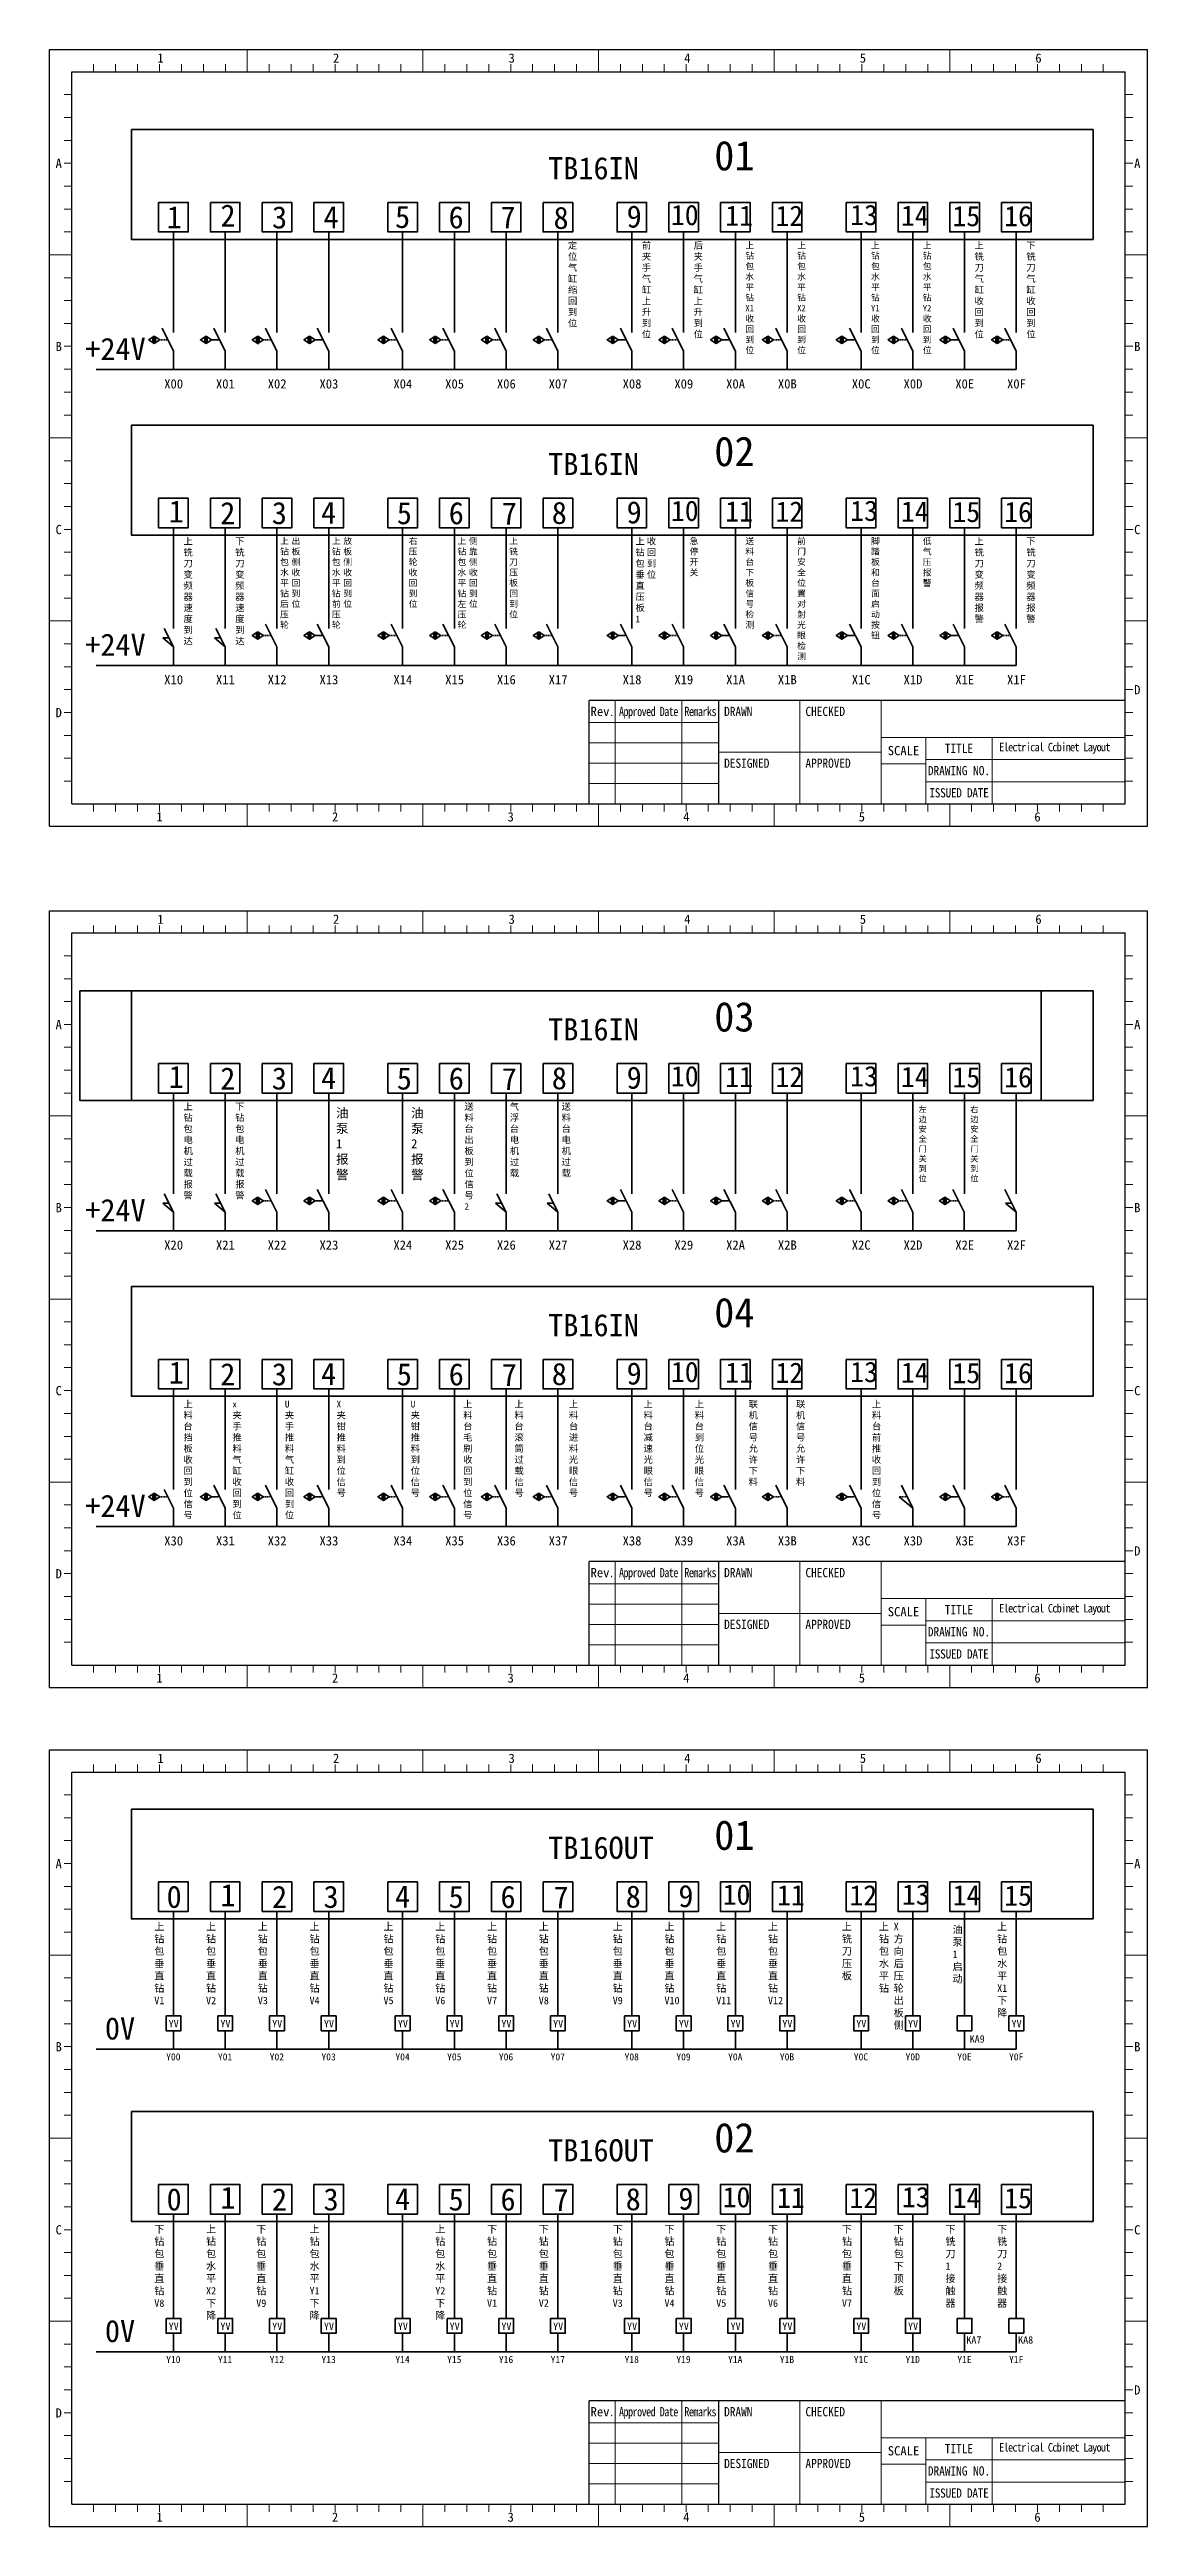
# Model space of a CAD drawing. Header units: millimetres. Extents: x 26 to 3546, y -73 to 3113.
# Drawn here: x 3246 to 3543, y 846 to 1516 of the extents above; entities that cross this region are included whole.
import ezdxf

# ---------------------------------------------------------------- set-up
doc = ezdxf.new("R2010")
doc.units = ezdxf.units.MM
doc.header["$PDSIZE"] = -5
doc.linetypes.add('DOT2', pattern=[0.125, 0, -0.125])
doc.layers.get('0').update_dxf_attribs({"lineweight": 35})
for name, color, linetype, lineweight in [('图框', 7, 'Continuous', 30), ('粗实线层', 7, 'Continuous', 35), ('细实线层', 7, 'Continuous', 18)]:
    doc.layers.add(name, color=color, linetype=linetype, lineweight=lineweight)
doc.styles.add('GG', font='')
doc.styles.add('SLDTEXTSTYLE0', font='', dxfattribs={"width": 0.7})
doc.styles.add('样式 1', font='')
doc.styles.get('GG').set_extended_font_data('宋体')
doc.styles.get('SLDTEXTSTYLE0').set_extended_font_data('宋体')
doc.styles.get('样式 1').set_extended_font_data('宋体')

msp = doc.modelspace()

# ---------------------------------------------------------------- texts
at = {"color": 0, "attachment_point": 1}
for s, insert, char_height, width, style in [('01', (3426.18, 1491.12), 8, 22.5454, '样式 1'), ('TB16IN', (3381.27, 1486.7), 6, 22.5454, '样式 1'), ('2', (3292.61, 1473.89), 6, 6.0556, '样式 1'), ('9', (3402.48, 1473.65), 6, 6.0556, '样式 1'), ('10', (3414.47, 1473.8), 5.5, 6.0556, '样式 1'), ('11', (3429.17, 1473.63), 5.5, 6.0556, '样式 1'), ('12', (3442.75, 1473.59), 5.5, 6.0556, '样式 1'), ('13', (3462.96, 1473.81), 5.5, 6.0556, '样式 1'), ('14', (3476.68, 1473.63), 5.5, 6.0556, '样式 1'), ('16', (3504.62, 1473.51), 5.5, 6.0556, '样式 1'), ('1', (3278.04, 1473.44), 6, 6.0556, '样式 1'), ('3', (3306.55, 1473.42), 6, 6.0556, '样式 1'), ('4', (3320.49, 1473.44), 6, 6.0556, '样式 1'), ('5', (3339.84, 1473.54), 6, 6.0556, '样式 1'), ('6', (3354.31, 1473.43), 6, 6.0556, '样式 1'), ('7', (3368.36, 1473.42), 6, 6.0556, '样式 1'), ('8', (3382.7, 1473.29), 6, 6.0556, '样式 1'), ('15', (3490.62, 1473.51), 5.5, 6.0556, '样式 1'), ('定位气缸缩回到位', (3386.6, 1463.72), 1.8, 3.3841, '样式 1'), ('前夹手气缸上升到位', (3406.6, 1463.72), 1.8, 3.3841, '样式 1'), ('后夹手气缸上升到位', (3420.6, 1463.72), 1.8, 3.3841, '样式 1'), ('上钻包水平钻X1收回到位', (3434.6, 1463.72), 1.7, 3.3841, '样式 1'), ('上钻包水平钻X2收回到位', (3448.6, 1463.72), 1.7, 3.3841, '样式 1'), ('上钻包水平钻Y1收回到位', (3468.59, 1463.72), 1.7, 3.3841, '样式 1'), ('上钻包水平钻Y2收回到位', (3482.59, 1463.72), 1.7, 3.3841, '样式 1'), ('上铣刀气缸收回到位', (3496.59, 1463.72), 1.8, 3.3841, '样式 1'), ('下铣刀气缸收回到位', (3510.59, 1463.72), 1.8, 3.3841, '样式 1'), ('+24V', (3256.05, 1437.84), 6, 8.7024, '样式 1'), ('X00', (3277.39, 1426.64), 2.5, 4.9119, '样式 1'), ('X01', (3291.39, 1426.64), 2.5, 4.9119, '样式 1'), ('X02', (3305.39, 1426.64), 2.5, 4.9119, '样式 1'), ('X03', (3319.39, 1426.64), 2.5, 4.9119, '样式 1'), ('X04', (3339.39, 1426.64), 2.5, 4.9119, '样式 1'), ('X05', (3353.39, 1426.64), 2.5, 4.9119, '样式 1'), ('X06', (3367.39, 1426.64), 2.5, 4.9119, '样式 1'), ('X07', (3381.39, 1426.64), 2.5, 4.9119, '样式 1'), ('X08', (3401.39, 1426.64), 2.5, 4.9119, '样式 1'), ('X09', (3415.39, 1426.64), 2.5, 4.9119, '样式 1'), ('X0A', (3429.39, 1426.64), 2.5, 4.9119, '样式 1'), ('X0B', (3443.39, 1426.64), 2.5, 4.9119, '样式 1'), ('X0C', (3463.38, 1426.64), 2.5, 4.9119, '样式 1'), ('X0D', (3477.38, 1426.64), 2.5, 4.9119, '样式 1'), ('X0E', (3491.38, 1426.64), 2.5, 4.9119, '样式 1'), ('X0F', (3505.38, 1426.64), 2.5, 4.9119, '样式 1'), ('TB16IN', (3381.27, 1406.72), 6, 22.5454, '样式 1'), ('02', (3426.18, 1411.14), 8, 22.5454, '样式 1'), ('1', (3278.61, 1393.91), 6, 6.0556, '样式 1'), ('2', (3292.55, 1393.44), 6, 6.0556, '样式 1'), ('3', (3306.49, 1393.46), 6, 6.0556, '样式 1'), ('4', (3319.83, 1393.56), 6, 6.0556, '样式 1'), ('5', (3340.31, 1393.45), 6, 6.0556, '样式 1'), ('6', (3354.36, 1393.43), 6, 6.0556, '样式 1'), ('7', (3368.7, 1393.31), 6, 6.0556, '样式 1'), ('8', (3382.23, 1393.52), 6, 6.0556, '样式 1'), ('9', (3402.48, 1393.67), 6, 6.0556, '样式 1'), ('10', (3414.47, 1393.82), 5.5, 6.0556, '样式 1'), ('11', (3429.17, 1393.65), 5.5, 6.0556, '样式 1'), ('12', (3442.75, 1393.61), 5.5, 6.0556, '样式 1'), ('13', (3462.96, 1393.83), 5.5, 6.0556, '样式 1'), ('14', (3476.68, 1393.64), 5.5, 6.0556, '样式 1'), ('15', (3490.62, 1393.53), 5.5, 6.0556, '样式 1'), ('16', (3504.62, 1393.53), 5.5, 6.0556, '样式 1'), ('上铣刀变频器速度到达', (3282.6, 1383.74), 1.8, 3.3841, '样式 1'), ('下铣刀变频器速度到达', (3296.6, 1383.74), 1.8, 3.3841, '样式 1'), ('上钻包水平钻后压轮', (3308.73, 1383.74), 1.7, 3.0736, '样式 1'), ('出板侧收回到位', (3311.83, 1383.74), 1.7, 3.0736, '样式 1'), ('上钻包水平钻前压轮', (3322.73, 1383.74), 1.7, 3.0736, '样式 1'), ('放板侧收回到位', (3325.83, 1383.74), 1.7, 3.0736, '样式 1'), ('右压轮收回到位', (3343.51, 1383.74), 1.7, 3.0736, '样式 1'), ('上钻包水平钻左压轮', (3356.73, 1383.74), 1.7, 3.0736, '样式 1'), ('侧靠侧收回到位', (3359.83, 1383.74), 1.7, 3.0736, '样式 1'), ('上铣刀压板回到位', (3370.71, 1383.74), 1.7, 3.0736, '样式 1'), ('上钻包垂直压板1', (3404.87, 1383.74), 1.8, 3.3841, '样式 1'), ('收回到位', (3407.95, 1383.74), 1.8, 3.3841, '样式 1'), ('急停开关', (3419.51, 1383.74), 1.7, 3.3841, '样式 1'), ('送料台下板信号检测', (3434.6, 1383.74), 1.7, 3.3841, '样式 1'), ('前门安全位置对射光眼检测', (3448.6, 1383.74), 1.7, 3.5292, '样式 1'), ('脚踏板和台面启动按钮', (3468.59, 1383.74), 1.7, 3.3841, '样式 1'), ('低气压报警', (3482.59, 1383.74), 1.7, 3.3841, '样式 1'), ('上铣刀变频器报警', (3496.59, 1383.74), 1.8, 3.3841, '样式 1'), ('下铣刀变频器报警', (3510.59, 1383.74), 1.8, 3.3841, '样式 1'), ('+24V', (3256.05, 1357.86), 6, 8.7024, '样式 1'), ('X10', (3277.39, 1346.66), 2.5, 4.9119, '样式 1'), ('X11', (3291.39, 1346.66), 2.5, 4.9119, '样式 1'), ('X12', (3305.39, 1346.66), 2.5, 4.9119, '样式 1'), ('X13', (3319.39, 1346.66), 2.5, 4.9119, '样式 1'), ('X14', (3339.39, 1346.66), 2.5, 4.9119, '样式 1'), ('X15', (3353.39, 1346.66), 2.5, 4.9119, '样式 1'), ('X16', (3367.39, 1346.66), 2.5, 4.9119, '样式 1'), ('X17', (3381.39, 1346.66), 2.5, 4.9119, '样式 1'), ('X18', (3401.39, 1346.66), 2.5, 4.9119, '样式 1'), ('X19', (3415.39, 1346.66), 2.5, 4.9119, '样式 1'), ('X1A', (3429.39, 1346.66), 2.5, 4.9119, '样式 1'), ('X1B', (3443.39, 1346.66), 2.5, 4.9119, '样式 1'), ('X1C', (3463.38, 1346.66), 2.5, 4.9119, '样式 1'), ('X1D', (3477.38, 1346.66), 2.5, 4.9119, '样式 1'), ('X1E', (3491.38, 1346.66), 2.5, 4.9119, '样式 1'), ('X1F', (3505.38, 1346.66), 2.5, 4.9119, '样式 1'), ('{\\W0.9;\\T0.85;Electrical Ccbinet Layout}', (3503.25, 1328.34), 2.3, 61.5875, 'GG'), ('TB16IN', (3381.27, 1253.85), 6, 22.5454, '样式 1'), ('03', (3426.18, 1258.27), 8, 22.5454, '样式 1'), ('1', (3278.61, 1241.04), 6, 6.0556, '样式 1'), ('2', (3292.55, 1240.57), 6, 6.0556, '样式 1'), ('3', (3306.49, 1240.59), 6, 6.0556, '样式 1'), ('4', (3319.83, 1240.69), 6, 6.0556, '样式 1'), ('5', (3340.31, 1240.58), 6, 6.0556, '样式 1'), ('6', (3354.36, 1240.57), 6, 6.0556, '样式 1'), ('7', (3368.7, 1240.44), 6, 6.0556, '样式 1'), ('8', (3382.23, 1240.66), 6, 6.0556, '样式 1'), ('9', (3402.48, 1240.8), 6, 6.0556, '样式 1'), ('10', (3414.47, 1240.95), 5.5, 6.0556, '样式 1'), ('11', (3429.17, 1240.78), 5.5, 6.0556, '样式 1'), ('12', (3442.75, 1240.74), 5.5, 6.0556, '样式 1'), ('13', (3462.96, 1240.96), 5.5, 6.0556, '样式 1'), ('14', (3476.68, 1240.78), 5.5, 6.0556, '样式 1'), ('15', (3490.62, 1240.66), 5.5, 6.0556, '样式 1'), ('16', (3504.62, 1240.66), 5.5, 6.0556, '样式 1'), ('上钻包电机过载报警', (3282.6, 1230.88), 1.8, 3.3841, '样式 1'), ('下钻包电机过载报警', (3296.6, 1230.88), 1.8, 3.3841, '样式 1'), ('油泵\\P1报警', (3323.86, 1229.5), 2.5, 3.0736, '样式 1'), ('油泵\\P2报警', (3344.17, 1229.5), 2.5, 3.0736, '样式 1'), ('送料台出板到位信号2', (3358.6, 1230.88), 1.8, 3.3841, '样式 1'), ('气浮台电机过载', (3370.88, 1230.88), 1.8, 2.401, '样式 1'), ('送料台电机过载', (3384.88, 1230.88), 1.8, 3.3841, '样式 1'), ('左边安全门关到位', (3481.43, 1230.01), 1.6, 3.0736, '样式 1'), ('右边安全门关到位', (3495.43, 1230.01), 1.6, 3.0736, '样式 1'), ('+24V', (3256.05, 1204.99), 6, 8.7024, '样式 1'), ('X20', (3277.39, 1193.79), 2.5, 4.9119, '样式 1'), ('X21', (3291.39, 1193.79), 2.5, 4.9119, '样式 1'), ('X22', (3305.39, 1193.79), 2.5, 4.9119, '样式 1'), ('X23', (3319.39, 1193.79), 2.5, 4.9119, '样式 1'), ('X24', (3339.39, 1193.79), 2.5, 4.9119, '样式 1'), ('X25', (3353.39, 1193.79), 2.5, 4.9119, '样式 1'), ('X26', (3367.39, 1193.79), 2.5, 4.9119, '样式 1'), ('X27', (3381.39, 1193.79), 2.5, 4.9119, '样式 1'), ('X28', (3401.39, 1193.79), 2.5, 4.9119, '样式 1'), ('X29', (3415.39, 1193.79), 2.5, 4.9119, '样式 1'), ('X2A', (3429.39, 1193.79), 2.5, 4.9119, '样式 1'), ('X2B', (3443.39, 1193.79), 2.5, 4.9119, '样式 1'), ('X2C', (3463.38, 1193.79), 2.5, 4.9119, '样式 1'), ('X2D', (3477.38, 1193.79), 2.5, 4.9119, '样式 1'), ('X2E', (3491.38, 1193.79), 2.5, 4.9119, '样式 1'), ('X2F', (3505.38, 1193.79), 2.5, 4.9119, '样式 1'), ('TB16IN', (3381.27, 1173.87), 6, 22.5454, '样式 1'), ('04', (3426.18, 1178.29), 8, 22.5454, '样式 1'), ('1', (3278.61, 1161.06), 6, 6.0556, '样式 1'), ('2', (3292.55, 1160.59), 6, 6.0556, '样式 1'), ('3', (3306.49, 1160.61), 6, 6.0556, '样式 1'), ('4', (3319.83, 1160.71), 6, 6.0556, '样式 1'), ('5', (3340.31, 1160.6), 6, 6.0556, '样式 1'), ('6', (3354.36, 1160.58), 6, 6.0556, '样式 1'), ('7', (3368.7, 1160.46), 6, 6.0556, '样式 1'), ('8', (3382.23, 1160.68), 6, 6.0556, '样式 1'), ('9', (3402.48, 1160.82), 6, 6.0556, '样式 1'), ('10', (3414.47, 1160.97), 5.5, 6.0556, '样式 1'), ('11', (3429.17, 1160.8), 5.5, 6.0556, '样式 1'), ('12', (3442.75, 1160.76), 5.5, 6.0556, '样式 1'), ('13', (3462.96, 1160.98), 5.5, 6.0556, '样式 1'), ('14', (3476.68, 1160.8), 5.5, 6.0556, '样式 1'), ('15', (3490.62, 1160.68), 5.5, 6.0556, '样式 1'), ('16', (3504.62, 1160.68), 5.5, 6.0556, '样式 1'), ('+24V', (3256.05, 1125.01), 6, 8.7024, '样式 1'), ('X30', (3277.39, 1113.81), 2.5, 4.9119, '样式 1'), ('X31', (3291.39, 1113.81), 2.5, 4.9119, '样式 1'), ('X32', (3305.39, 1113.81), 2.5, 4.9119, '样式 1'), ('X33', (3319.39, 1113.81), 2.5, 4.9119, '样式 1'), ('X34', (3339.39, 1113.81), 2.5, 4.9119, '样式 1'), ('X35', (3353.39, 1113.81), 2.5, 4.9119, '样式 1'), ('X36', (3367.39, 1113.81), 2.5, 4.9119, '样式 1'), ('X37', (3381.39, 1113.81), 2.5, 4.9119, '样式 1'), ('X38', (3401.39, 1113.81), 2.5, 4.9119, '样式 1'), ('X39', (3415.39, 1113.81), 2.5, 4.9119, '样式 1'), ('X3A', (3429.39, 1113.81), 2.5, 4.9119, '样式 1'), ('X3B', (3443.39, 1113.81), 2.5, 4.9119, '样式 1'), ('X3C', (3463.38, 1113.81), 2.5, 4.9119, '样式 1'), ('X3D', (3477.38, 1113.81), 2.5, 4.9119, '样式 1'), ('X3E', (3491.38, 1113.81), 2.5, 4.9119, '样式 1'), ('X3F', (3505.38, 1113.81), 2.5, 4.9119, '样式 1'), ('{\\W0.9;\\T0.85;Electrical Ccbinet Layout}', (3503.25, 1095.49), 2.3, 61.5875, 'GG'), ('TB16OUT', (3381.27, 1032.57), 6, 22.5454, '样式 1'), ('01', (3426.18, 1037), 8, 22.5454, '样式 1'), ('0', (3278.04, 1019.31), 6, 6.0556, '样式 1'), ('1', (3292.61, 1019.77), 6, 6.0556, '样式 1'), ('2', (3306.55, 1019.29), 6, 6.0556, '样式 1'), ('3', (3320.49, 1019.31), 6, 6.0556, '样式 1'), ('4', (3339.84, 1019.41), 6, 6.0556, '样式 1'), ('5', (3354.31, 1019.3), 6, 6.0556, '样式 1'), ('6', (3368.36, 1019.29), 6, 6.0556, '样式 1'), ('7', (3382.7, 1019.16), 6, 6.0556, '样式 1'), ('8', (3402.23, 1019.38), 6, 6.0556, '样式 1'), ('9', (3416.48, 1019.52), 6, 6.0556, '样式 1'), ('10', (3428.47, 1019.67), 5.5, 6.0556, '样式 1'), ('11', (3443.17, 1019.5), 5.5, 6.0556, '样式 1'), ('12', (3462.75, 1019.46), 5.5, 6.0556, '样式 1'), ('13', (3476.96, 1019.69), 5.5, 6.0556, '样式 1'), ('14', (3490.68, 1019.5), 5.5, 6.0556, '样式 1'), ('15', (3504.62, 1019.38), 5.5, 6.0556, '样式 1'), ('上钻包垂直钻V1', (3274.71, 1009.27), 2, 2.93, '样式 1'), ('上钻包垂直钻V2', (3288.71, 1009.27), 2, 2.93, '样式 1'), ('上钻包垂直钻V3', (3302.71, 1009.27), 2, 2.93, '样式 1'), ('上钻包垂直钻V4', (3316.71, 1009.27), 2, 2.93, '样式 1'), ('上钻包垂直钻V5', (3336.71, 1009.27), 2, 2.93, '样式 1'), ('上钻包垂直钻V6', (3350.71, 1009.27), 2, 2.93, '样式 1'), ('上钻包垂直钻V7', (3364.71, 1009.27), 2, 2.93, '样式 1'), ('上钻包垂直钻V8', (3378.71, 1009.27), 2, 2.93, '样式 1'), ('上钻包垂直钻V9', (3398.71, 1009.27), 2, 2.93, '样式 1'), ('上钻包垂直钻V10', (3412.71, 1009.27), 2, 2.93, '样式 1'), ('上钻包垂直钻V11', (3426.71, 1009.27), 2, 2.93, '样式 1'), ('上钻包垂直钻V12', (3440.71, 1009.27), 2, 2.93, '样式 1'), ('上铣 刀压板\\P', (3460.71, 1009.27), 2, 2.93, '样式 1'), ('上钻包水平钻', (3470.71, 1009.27), 2, 2.93, '样式 1'), ('X方向后压轮出板侧', (3474.71, 1009.27), 2, 2.93, '样式 1'), ('油泵\\P1\\P启动', (3490.64, 1008.44), 2, 2.93, '样式 1'), ('上钻包水平X1下降', (3502.71, 1009.27), 2, 2.93, '样式 1'), ('0V', (3261.36, 983.72), 6, 8.7024, '样式 1'), ('YV', (3278.59, 983.01), 2, 2.8645, '样式 1'), ('YV', (3292.59, 983.01), 2, 2.8645, '样式 1'), ('YV', (3306.59, 983.01), 2, 2.8645, '样式 1'), ('YV', (3320.59, 983.01), 2, 2.8645, '样式 1'), ('YV', (3340.59, 983.01), 2, 2.8645, '样式 1'), ('YV', (3354.59, 983.01), 2, 2.8645, '样式 1'), ('YV', (3368.59, 983.01), 2, 2.8645, '样式 1'), ('YV', (3382.59, 983.01), 2, 2.8645, '样式 1'), ('YV', (3402.59, 983.01), 2, 2.8645, '样式 1'), ('YV', (3416.59, 983.01), 2, 2.8645, '样式 1'), ('YV', (3430.59, 983.01), 2, 2.8645, '样式 1'), ('YV', (3444.59, 983.01), 2, 2.8645, '样式 1'), ('YV', (3464.59, 983.01), 2, 2.8645, '样式 1'), ('YV', (3478.59, 983.01), 2, 2.8645, '样式 1'), ('KA9', (3495.26, 978.89), 2, 2.8645, '样式 1'), ('YV', (3506.59, 983.01), 2, 2.8645, '样式 1'), ('Y00', (3277.92, 973.98), 1.9, 5.8653, '样式 1'), ('Y01', (3291.92, 973.98), 1.9, 5.8653, '样式 1'), ('Y02', (3305.92, 973.98), 1.9, 5.8653, '样式 1'), ('Y03', (3319.92, 973.98), 1.9, 5.8653, '样式 1'), ('Y04', (3339.92, 973.98), 1.9, 5.8653, '样式 1'), ('Y05', (3353.92, 973.98), 1.9, 5.8653, '样式 1'), ('Y06', (3367.92, 973.98), 1.9, 5.8653, '样式 1'), ('Y07', (3381.92, 973.98), 1.9, 5.8653, '样式 1'), ('Y08', (3401.92, 973.98), 1.9, 5.8653, '样式 1'), ('Y09', (3415.92, 973.98), 1.9, 5.8653, '样式 1'), ('Y0A', (3429.92, 973.98), 1.9, 5.8653, '样式 1'), ('Y0B', (3443.92, 973.98), 1.9, 5.8653, '样式 1'), ('Y0C', (3463.92, 973.98), 1.9, 5.8653, '样式 1'), ('Y0D', (3477.92, 973.98), 1.9, 5.8653, '样式 1'), ('Y0E', (3491.92, 973.98), 1.9, 5.8653, '样式 1'), ('Y0F', (3505.92, 973.98), 1.9, 5.8653, '样式 1'), ('02', (3426.18, 955.18), 8, 22.5454, '样式 1'), ('TB16OUT', (3381.27, 950.76), 6, 22.5454, '样式 1'), ('1', (3292.61, 937.95), 6, 6.0556, '样式 1'), ('9', (3416.48, 937.71), 6, 6.0556, '样式 1'), ('10', (3428.47, 937.86), 5.5, 6.0556, '样式 1'), ('13', (3476.96, 937.87), 5.5, 6.0556, '样式 1'), ('0', (3278.04, 937.5), 6, 6.0556, '样式 1'), ('2', (3306.55, 937.48), 6, 6.0556, '样式 1'), ('3', (3320.49, 937.5), 6, 6.0556, '样式 1'), ('4', (3339.84, 937.6), 6, 6.0556, '样式 1'), ('5', (3354.31, 937.49), 6, 6.0556, '样式 1'), ('6', (3368.36, 937.47), 6, 6.0556, '样式 1'), ('7', (3382.7, 937.35), 6, 6.0556, '样式 1'), ('8', (3402.23, 937.56), 6, 6.0556, '样式 1'), ('11', (3443.17, 937.69), 5.5, 6.0556, '样式 1'), ('12', (3462.75, 937.65), 5.5, 6.0556, '样式 1'), ('14', (3490.68, 937.69), 5.5, 6.0556, '样式 1'), ('15', (3504.62, 937.57), 5.5, 6.0556, '样式 1'), ('下钻包垂直钻\\PV8', (3274.71, 927.45), 2, 2.93, '样式 1'), ('上钻包水平X2下降', (3288.71, 927.45), 2, 2.93, '样式 1'), ('下钻包垂直钻V9\\P', (3302.29, 927.45), 2, 2.93, '样式 1'), ('上钻包水平Y1下降', (3316.71, 927.45), 2, 2.93, '样式 1'), ('上钻包水平Y2下降', (3350.71, 927.45), 2, 2.93, '样式 1'), ('下钻包垂直钻V1', (3364.71, 927.45), 2, 2.93, '样式 1'), ('下钻包垂直钻V2', (3378.71, 927.45), 2, 2.93, '样式 1'), ('下钻包垂直钻V3', (3398.71, 927.45), 2, 2.93, '样式 1'), ('下钻包垂直钻V4', (3412.71, 927.45), 2, 2.93, '样式 1'), ('下钻包垂直钻V5', (3426.71, 927.45), 2, 2.93, '样式 1'), ('下钻包垂直钻V6', (3440.71, 927.45), 2, 2.93, '样式 1'), ('下钻包垂直钻V7', (3460.71, 927.45), 2, 2.93, '样式 1'), ('下钻包下顶板', (3474.71, 927.45), 2, 2.93, '样式 1'), ('下铣刀\\P1\\P接触器', (3488.71, 927.45), 2, 2.93, '样式 1'), ('下铣刀\\P2\\P接触器', (3502.71, 927.45), 2, 2.93, '样式 1'), ('0V', (3261.36, 901.9), 6, 8.7024, '样式 1'), ('YV', (3278.59, 901.2), 2, 2.8645, '样式 1'), ('YV', (3292.59, 901.2), 2, 2.8645, '样式 1'), ('YV', (3306.59, 901.2), 2, 2.8645, '样式 1'), ('YV', (3320.59, 901.2), 2, 2.8645, '样式 1'), ('YV', (3340.59, 901.2), 2, 2.8645, '样式 1'), ('YV', (3354.59, 901.2), 2, 2.8645, '样式 1'), ('YV', (3368.59, 901.2), 2, 2.8645, '样式 1'), ('YV', (3382.59, 901.2), 2, 2.8645, '样式 1'), ('YV', (3402.59, 901.2), 2, 2.8645, '样式 1'), ('YV', (3416.59, 901.2), 2, 2.8645, '样式 1'), ('YV', (3430.59, 901.2), 2, 2.8645, '样式 1'), ('YV', (3444.59, 901.2), 2, 2.8645, '样式 1'), ('YV', (3464.59, 901.2), 2, 2.8645, '样式 1'), ('YV', (3478.59, 901.2), 2, 2.8645, '样式 1'), ('KA7', (3494.37, 897.5), 2, 2.8645, '样式 1'), ('KA8', (3508.37, 897.5), 2, 2.8645, '样式 1'), ('Y10', (3277.92, 892.16), 1.9, 5.8653, '样式 1'), ('Y11', (3291.92, 892.16), 1.9, 5.8653, '样式 1'), ('Y12', (3305.92, 892.16), 1.9, 5.8653, '样式 1'), ('Y13', (3319.92, 892.16), 1.9, 5.8653, '样式 1'), ('Y14', (3339.92, 892.16), 1.9, 5.8653, '样式 1'), ('Y15', (3353.92, 892.16), 1.9, 5.8653, '样式 1'), ('Y16', (3367.92, 892.16), 1.9, 5.8653, '样式 1'), ('Y17', (3381.92, 892.16), 1.9, 5.8653, '样式 1'), ('Y18', (3401.92, 892.16), 1.9, 5.8653, '样式 1'), ('Y19', (3415.92, 892.16), 1.9, 5.8653, '样式 1'), ('Y1A', (3429.92, 892.16), 1.9, 5.8653, '样式 1'), ('Y1B', (3443.92, 892.16), 1.9, 5.8653, '样式 1'), ('Y1C', (3463.92, 892.16), 1.9, 5.8653, '样式 1'), ('Y1D', (3477.92, 892.16), 1.9, 5.8653, '样式 1'), ('Y1E', (3491.92, 892.16), 1.9, 5.8653, '样式 1'), ('Y1F', (3505.92, 892.16), 1.9, 5.8653, '样式 1'), ('{\\W0.9;\\T0.85;Electrical Ccbinet Layout}', (3503.25, 868.6), 2.3, 61.5875, 'GG')]:
    msp.add_mtext(s, dxfattribs=dict(at, insert=insert, char_height=char_height, width=width, style=style))
at = {"color": 3, "char_height": 1.8, "width": 3.3841, "attachment_point": 1, "style": '样式 1'}
for s, insert in [('上料台挡板收回到位信号\\P', (3282.6, 1150.42)), ('x夹手推料气缸收回到位\\P', (3295.84, 1150.42)), ('U夹手推料气缸收回到位\\P', (3310.03, 1150.42)), ('X夹钳推料到位信号\\P', (3324.02, 1150.42)), ('U夹钳推料到位信号\\P', (3344.06, 1150.42)), ('上料台毛刷收回到位信号\\P', (3358.26, 1150.42)), ('上料台滚筒过载信号\\P', (3372.14, 1150.42)), ('上料台进料光眼信号\\P', (3386.86, 1150.42)), ('上料台减速光眼信号\\P', (3407.06, 1150.42)), ('上料台到位光眼信号\\P', (3420.91, 1150.42)), ('联机信号允许下料\\P', (3435.48, 1150.42)), ('联机信号允许下料\\P', (3448.28, 1150.42)), ('上料台前推收回到位信号\\P', (3468.82, 1150.42))]:
    msp.add_mtext(s, dxfattribs=dict(at, insert=insert))
at = {"layer": '图框', "color": 0, "lineweight": 15, "char_height": 2.5, "style": 'SLDTEXTSTYLE0'}
for s, insert, width, attachment_point in [('{\\W1;1}', (3276.39, 1514.74), 2.0278, 2), ('{\\W1;2}', (3323.89, 1514.74), 2.75, 2), ('{\\W1;3}', (3371.38, 1514.74), 2.6944, 2), ('{\\W1;4}', (3418.88, 1514.74), 3.0556, 2), ('{\\W1;5}', (3466.38, 1514.74), 2.6944, 2), ('{\\W1;6}', (3513.88, 1514.74), 2.8333, 2), ('{\\W1;A}', (3248.85, 1486.25), 3.3611, 2), ('{\\W1;A}', (3540.61, 1486.25), 3.3611, 2), ('{\\W1;B}', (3248.85, 1436.75), 3.1944, 2), ('{\\W1;B}', (3540.61, 1436.75), 3.1944, 2), ('{\\W1;C}', (3248.85, 1387.25), 3.0833, 2), ('{\\W1;C}', (3540.61, 1387.25), 3.0833, 2), ('{\\W1;D}', (3540.61, 1343.93), 3.1111, 2), ('{\\W1;D}', (3248.85, 1337.75), 3.1111, 2), ('{\\W1;Rev\\W0.7;.}', (3395.87, 1338.07), 11.3306, 2), ('{\\W0.8;\\T0.9;Approved Date}', (3408.37, 1338.07), 33.1867, 2), ('{\\W0.8;\\T0.9;Remarks}', (3422.37, 1338.07), 17.5822, 2), ('{\\W0.9;DRAWN}', (3428.85, 1338.07), 15.775, 1), ('{\\W0.9;CHECKED}', (3450.85, 1338.07), 21.975, 1), ('{\\W1;SCALE}', (3477.37, 1327.49), 17.25, 2), ('{\\W0.9;TITLE}', (3492.37, 1328.07), 15.625, 2), ('{\\W0.9;DESIGNED}', (3428.85, 1324.07), 25.2, 1), ('{\\W0.9;APPROVED}', (3450.85, 1324.07), 25.325, 1), ('{\\W0.9;DRAWING NO.}', (3492.37, 1322.07), 33, 2), ('{\\W0.9;\\T0.95;ISSUED DATE}', (3492.37, 1316.07), 32.8, 2), ('{\\W1;1}', (3276.12, 1309.57), 2.0278, 2), ('{\\W1;2}', (3323.61, 1309.57), 2.75, 2), ('{\\W1;3}', (3371.11, 1309.57), 2.6944, 2), ('{\\W1;4}', (3418.61, 1309.57), 3.0556, 2), ('{\\W1;5}', (3466.11, 1309.57), 2.6944, 2), ('{\\W1;6}', (3513.61, 1309.57), 2.8333, 2), ('{\\W1;1}', (3276.39, 1281.89), 2.0278, 2), ('{\\W1;2}', (3323.89, 1281.89), 2.75, 2), ('{\\W1;3}', (3371.38, 1281.89), 2.6944, 2), ('{\\W1;4}', (3418.88, 1281.89), 3.0556, 2), ('{\\W1;5}', (3466.38, 1281.89), 2.6944, 2), ('{\\W1;6}', (3513.88, 1281.89), 2.8333, 2), ('{\\W1;A}', (3248.85, 1253.4), 3.3611, 2), ('{\\W1;A}', (3540.61, 1253.4), 3.3611, 2), ('{\\W1;B}', (3248.85, 1203.9), 3.1944, 2), ('{\\W1;B}', (3540.61, 1203.9), 3.1944, 2), ('{\\W1;C}', (3248.85, 1154.4), 3.0833, 2), ('{\\W1;C}', (3540.61, 1154.4), 3.0833, 2), ('{\\W1;Rev\\W0.7;.}', (3395.87, 1105.22), 11.3306, 2), ('{\\W0.8;\\T0.9;Approved Date}', (3408.37, 1105.22), 33.1867, 2), ('{\\W0.8;\\T0.9;Remarks}', (3422.37, 1105.22), 17.5822, 2), ('{\\W0.9;DRAWN}', (3428.85, 1105.22), 15.775, 1), ('{\\W0.9;CHECKED}', (3450.85, 1105.22), 21.975, 1), ('{\\W1;D}', (3540.61, 1111.09), 3.1111, 2), ('{\\W1;D}', (3248.85, 1104.9), 3.1111, 2), ('{\\W1;SCALE}', (3477.37, 1094.65), 17.25, 2), ('{\\W0.9;TITLE}', (3492.37, 1095.22), 15.625, 2), ('{\\W0.9;DESIGNED}', (3428.85, 1091.22), 25.2, 1), ('{\\W0.9;APPROVED}', (3450.85, 1091.22), 25.325, 1), ('{\\W0.9;DRAWING NO.}', (3492.37, 1089.22), 33, 2), ('{\\W0.9;\\T0.95;ISSUED DATE}', (3492.37, 1083.22), 32.8, 2), ('{\\W1;1}', (3276.12, 1076.72), 2.0278, 2), ('{\\W1;2}', (3323.61, 1076.72), 2.75, 2), ('{\\W1;3}', (3371.11, 1076.72), 2.6944, 2), ('{\\W1;4}', (3418.61, 1076.72), 3.0556, 2), ('{\\W1;5}', (3466.11, 1076.72), 2.6944, 2), ('{\\W1;6}', (3513.61, 1076.72), 2.8333, 2), ('{\\W1;1}', (3276.39, 1055.01), 2.0278, 2), ('{\\W1;2}', (3323.89, 1055.01), 2.75, 2), ('{\\W1;3}', (3371.38, 1055.01), 2.6944, 2), ('{\\W1;4}', (3418.88, 1055.01), 3.0556, 2), ('{\\W1;5}', (3466.38, 1055.01), 2.6944, 2), ('{\\W1;6}', (3513.88, 1055.01), 2.8333, 2), ('{\\W1;A}', (3248.85, 1026.51), 3.3611, 2), ('{\\W1;A}', (3540.61, 1026.51), 3.3611, 2), ('{\\W1;B}', (3248.85, 977.01), 3.1944, 2), ('{\\W1;B}', (3540.61, 977.01), 3.1944, 2), ('{\\W1;C}', (3248.85, 927.51), 3.0833, 2), ('{\\W1;C}', (3540.61, 927.51), 3.0833, 2), ('{\\W1;D}', (3540.61, 884.2), 3.1111, 2), ('{\\W1;D}', (3248.85, 878.01), 3.1111, 2), ('{\\W1;Rev\\W0.7;.}', (3395.87, 878.33), 11.3306, 2), ('{\\W0.8;\\T0.9;Approved Date}', (3408.37, 878.33), 33.1867, 2), ('{\\W0.8;\\T0.9;Remarks}', (3422.37, 878.33), 17.5822, 2), ('{\\W0.9;DRAWN}', (3428.85, 878.33), 15.775, 1), ('{\\W0.9;CHECKED}', (3450.85, 878.33), 21.975, 1), ('{\\W0.9;DESIGNED}', (3428.85, 864.33), 25.2, 1), ('{\\W0.9;APPROVED}', (3450.85, 864.33), 25.325, 1), ('{\\W1;SCALE}', (3477.37, 867.76), 17.25, 2), ('{\\W0.9;TITLE}', (3492.37, 868.33), 15.625, 2), ('{\\W0.9;DRAWING NO.}', (3492.37, 862.33), 33, 2), ('{\\W0.9;\\T0.95;ISSUED DATE}', (3492.37, 856.33), 32.8, 2), ('{\\W1;1}', (3276.12, 849.83), 2.0278, 2), ('{\\W1;2}', (3323.61, 849.83), 2.75, 2), ('{\\W1;3}', (3371.11, 849.83), 2.6944, 2), ('{\\W1;4}', (3418.61, 849.83), 3.0556, 2), ('{\\W1;5}', (3466.11, 849.83), 2.6944, 2), ('{\\W1;6}', (3513.61, 849.83), 2.8333, 2)]:
    msp.add_mtext(s, dxfattribs=dict(at, insert=insert, width=width, attachment_point=attachment_point))

# ---------------------------------------------------------------- linework, layer by layer
at = {"color": 0}
for p, q in [((3279.89, 1466.47), (3279.89, 1439.24)), ((3293.89, 1466.47), (3293.89, 1439.24)), ((3307.89, 1466.47), (3307.89, 1439.24)), ((3321.89, 1466.47), (3321.89, 1439.24)), ((3341.89, 1466.47), (3341.89, 1439.24)), ((3355.89, 1466.47), (3355.89, 1439.24)), ((3369.89, 1466.47), (3369.89, 1439.24)), ((3383.89, 1466.47), (3383.89, 1439.24)), ((3403.89, 1466.47), (3403.89, 1439.24)), ((3417.89, 1466.47), (3417.89, 1439.24)), ((3431.89, 1466.47), (3431.89, 1439.24)), ((3445.89, 1466.47), (3445.89, 1439.24)), ((3465.89, 1466.47), (3465.89, 1439.24)), ((3479.89, 1466.47), (3479.89, 1439.24)), ((3493.89, 1466.47), (3493.89, 1439.24)), ((3507.89, 1466.47), (3507.89, 1439.24)), ((3279.89, 1434.24), (3276.8, 1440.42)), ((3293.89, 1434.24), (3290.8, 1440.42)), ((3307.89, 1434.24), (3304.8, 1440.42)), ((3321.89, 1434.24), (3318.8, 1440.42)), ((3341.89, 1434.24), (3338.8, 1440.42)), ((3355.89, 1434.24), (3352.8, 1440.42)), ((3369.89, 1434.24), (3366.8, 1440.42)), ((3383.89, 1434.24), (3380.8, 1440.42)), ((3403.89, 1434.24), (3400.8, 1440.42)), ((3417.89, 1434.24), (3414.8, 1440.42)), ((3431.89, 1434.24), (3428.8, 1440.42)), ((3445.89, 1434.24), (3442.8, 1440.42)), ((3465.89, 1434.24), (3462.8, 1440.42)), ((3479.89, 1434.24), (3476.8, 1440.42)), ((3493.89, 1434.24), (3490.8, 1440.42)), ((3507.89, 1434.24), (3504.8, 1440.42)), ((3274.35, 1438.09), (3274.35, 1436.56)), ((3274.7, 1437.32), (3274.7, 1438.32)), ((3274.7, 1437.32), (3274.7, 1436.32)), ((3275.05, 1438.09), (3275.05, 1436.56)), ((3279.89, 1434.24), (3279.89, 1429.24)), ((3288.35, 1438.09), (3288.35, 1436.56)), ((3288.7, 1437.32), (3288.7, 1438.32)), ((3288.7, 1437.32), (3288.7, 1436.32)), ((3289.05, 1438.09), (3289.05, 1436.56)), ((3293.89, 1434.24), (3293.89, 1429.24)), ((3302.35, 1438.09), (3302.35, 1436.56)), ((3302.7, 1437.32), (3302.7, 1438.32)), ((3302.7, 1437.32), (3302.7, 1436.32)), ((3302.76, 1436.09), (3302.76, 1437.09)), ((3303.05, 1438.09), (3303.05, 1436.56)), ((3307.89, 1434.24), (3307.89, 1429.24)), ((3316.35, 1438.09), (3316.35, 1436.56)), ((3316.7, 1437.32), (3316.7, 1438.32)), ((3316.7, 1437.32), (3316.7, 1436.32)), ((3317.05, 1438.09), (3317.05, 1436.56)), ((3321.89, 1434.24), (3321.89, 1429.24)), ((3336.35, 1438.09), (3336.35, 1436.56)), ((3336.7, 1437.32), (3336.7, 1438.32)), ((3336.7, 1437.32), (3336.7, 1436.32)), ((3337.05, 1438.09), (3337.05, 1436.56)), ((3341.89, 1434.24), (3341.89, 1429.24)), ((3350.35, 1438.09), (3350.35, 1436.56)), ((3350.7, 1437.32), (3350.7, 1438.32)), ((3350.7, 1437.32), (3350.7, 1436.32)), ((3351.05, 1438.09), (3351.05, 1436.56)), ((3355.89, 1434.24), (3355.89, 1429.24)), ((3364.35, 1438.09), (3364.35, 1436.56)), ((3364.7, 1437.32), (3364.7, 1438.32)), ((3364.7, 1437.32), (3364.7, 1436.32)), ((3364.76, 1436.09), (3364.76, 1437.09)), ((3365.05, 1438.09), (3365.05, 1436.56)), ((3369.89, 1434.24), (3369.89, 1429.24)), ((3378.35, 1438.09), (3378.35, 1436.56)), ((3378.7, 1437.32), (3378.7, 1438.32)), ((3378.7, 1437.32), (3378.7, 1436.32)), ((3379.05, 1438.09), (3379.05, 1436.56)), ((3383.89, 1434.24), (3383.89, 1429.24)), ((3398.35, 1438.09), (3398.35, 1436.56)), ((3398.7, 1437.32), (3398.7, 1438.32)), ((3398.7, 1437.32), (3398.7, 1436.32)), ((3399.05, 1438.09), (3399.05, 1436.56)), ((3403.89, 1434.24), (3403.89, 1429.24)), ((3412.35, 1438.09), (3412.35, 1436.56)), ((3412.7, 1437.32), (3412.7, 1438.32)), ((3412.7, 1437.32), (3412.7, 1436.32)), ((3413.05, 1438.09), (3413.05, 1436.56)), ((3417.89, 1434.24), (3417.89, 1429.24)), ((3426.35, 1438.09), (3426.35, 1436.56)), ((3426.7, 1437.32), (3426.7, 1438.32)), ((3426.7, 1437.32), (3426.7, 1436.32)), ((3427.05, 1438.09), (3427.05, 1436.56)), ((3431.89, 1434.24), (3431.89, 1429.24)), ((3440.35, 1438.09), (3440.35, 1436.56)), ((3440.7, 1437.32), (3440.7, 1438.32)), ((3440.7, 1437.32), (3440.7, 1436.32)), ((3441.05, 1438.09), (3441.05, 1436.56)), ((3445.89, 1434.24), (3445.89, 1429.24)), ((3460.35, 1438.09), (3460.35, 1436.56)), ((3460.7, 1437.32), (3460.7, 1438.32)), ((3460.7, 1437.32), (3460.7, 1436.32)), ((3461.05, 1438.09), (3461.05, 1436.56)), ((3465.89, 1434.24), (3465.89, 1429.24)), ((3474.35, 1438.09), (3474.35, 1436.56)), ((3474.7, 1437.32), (3474.7, 1438.32)), ((3474.7, 1437.32), (3474.7, 1436.32)), ((3475.05, 1438.09), (3475.05, 1436.56)), ((3479.89, 1434.24), (3479.89, 1429.24)), ((3488.35, 1438.09), (3488.35, 1436.56)), ((3488.7, 1437.32), (3488.7, 1438.32)), ((3488.7, 1437.32), (3488.7, 1436.32)), ((3489.05, 1438.09), (3489.05, 1436.56)), ((3493.89, 1434.24), (3493.89, 1429.24)), ((3502.35, 1438.09), (3502.35, 1436.56)), ((3502.7, 1437.32), (3502.7, 1438.32)), ((3502.7, 1437.32), (3502.7, 1436.32)), ((3503.05, 1438.09), (3503.05, 1436.56)), ((3507.89, 1434.24), (3507.89, 1429.24)), ((3507.89, 1429.24), (3259.03, 1429.24)), ((3279.89, 1386.48), (3279.89, 1359.26)), ((3293.89, 1386.48), (3293.89, 1359.26)), ((3307.89, 1386.48), (3307.89, 1359.26)), ((3321.89, 1386.48), (3321.89, 1359.26)), ((3341.89, 1386.48), (3341.89, 1359.26)), ((3355.89, 1386.48), (3355.89, 1359.26)), ((3369.89, 1386.48), (3369.89, 1359.26)), ((3383.89, 1386.48), (3383.89, 1359.26)), ((3403.89, 1386.48), (3403.89, 1359.26)), ((3417.89, 1386.48), (3417.89, 1359.26)), ((3431.89, 1386.48), (3431.89, 1359.26)), ((3445.89, 1386.48), (3445.89, 1359.26)), ((3465.89, 1386.48), (3465.89, 1359.26)), ((3479.89, 1386.48), (3479.89, 1359.26)), ((3493.89, 1386.48), (3493.89, 1359.26)), ((3507.89, 1386.48), (3507.89, 1359.26)), ((3307.89, 1354.26), (3304.8, 1360.44)), ((3321.89, 1354.26), (3318.8, 1360.44)), ((3341.89, 1354.26), (3338.8, 1360.44)), ((3355.89, 1354.26), (3352.8, 1360.44)), ((3369.89, 1354.26), (3366.8, 1360.44)), ((3383.89, 1354.26), (3380.8, 1360.44)), ((3403.89, 1354.26), (3400.8, 1360.44)), ((3417.89, 1354.26), (3414.8, 1360.44)), ((3431.89, 1354.26), (3428.8, 1360.44)), ((3445.89, 1354.26), (3442.8, 1360.44)), ((3465.89, 1354.26), (3462.8, 1360.44)), ((3479.89, 1354.26), (3476.8, 1360.44)), ((3493.89, 1354.26), (3490.8, 1360.44)), ((3507.89, 1354.26), (3504.8, 1360.44)), ((3278.64, 1356.76), (3277, 1356.76)), ((3277, 1356.76), (3279.89, 1354.26)), ((3279.89, 1354.26), (3277.39, 1359.26)), ((3279.89, 1354.26), (3279.89, 1349.26)), ((3292.64, 1356.76), (3291, 1356.76)), ((3291, 1356.76), (3293.89, 1354.26)), ((3293.89, 1354.26), (3291.39, 1359.26)), ((3293.89, 1354.26), (3293.89, 1349.26)), ((3302.35, 1358.11), (3302.35, 1356.57)), ((3302.7, 1357.34), (3302.7, 1358.34)), ((3302.7, 1357.34), (3302.7, 1356.34)), ((3303.05, 1358.11), (3303.05, 1356.57)), ((3307.89, 1354.26), (3307.89, 1349.26)), ((3316.35, 1358.11), (3316.35, 1356.57)), ((3316.7, 1357.34), (3316.7, 1358.34)), ((3316.7, 1357.34), (3316.7, 1356.34)), ((3317.05, 1358.11), (3317.05, 1356.57)), ((3321.89, 1354.26), (3321.89, 1349.26)), ((3336.35, 1358.11), (3336.35, 1356.57)), ((3336.7, 1357.34), (3336.7, 1358.34)), ((3336.7, 1357.34), (3336.7, 1356.34)), ((3337.05, 1358.11), (3337.05, 1356.57)), ((3341.89, 1354.26), (3341.89, 1349.26)), ((3350.35, 1358.11), (3350.35, 1356.57)), ((3350.7, 1357.34), (3350.7, 1358.34)), ((3350.7, 1357.34), (3350.7, 1356.34)), ((3351.05, 1358.11), (3351.05, 1356.57)), ((3355.89, 1354.26), (3355.89, 1349.26)), ((3364.35, 1358.11), (3364.35, 1356.57)), ((3364.7, 1357.34), (3364.7, 1358.34)), ((3364.7, 1357.34), (3364.7, 1356.34)), ((3365.05, 1358.11), (3365.05, 1356.57)), ((3369.89, 1354.26), (3369.89, 1349.26)), ((3378.35, 1358.11), (3378.35, 1356.57)), ((3378.7, 1357.34), (3378.7, 1358.34)), ((3378.7, 1357.34), (3378.7, 1356.34)), ((3379.05, 1358.11), (3379.05, 1356.57)), ((3383.89, 1354.26), (3383.89, 1349.26)), ((3398.35, 1358.11), (3398.35, 1356.57)), ((3398.7, 1357.34), (3398.7, 1358.34)), ((3398.7, 1357.34), (3398.7, 1356.34)), ((3399.05, 1358.11), (3399.05, 1356.57)), ((3403.89, 1354.26), (3403.89, 1349.26)), ((3412.35, 1358.11), (3412.35, 1356.57)), ((3412.7, 1357.34), (3412.7, 1358.34)), ((3412.7, 1357.34), (3412.7, 1356.34)), ((3413.05, 1358.11), (3413.05, 1356.57)), ((3417.89, 1354.26), (3417.89, 1349.26)), ((3426.35, 1358.11), (3426.35, 1356.57)), ((3426.7, 1357.34), (3426.7, 1358.34)), ((3426.7, 1357.34), (3426.7, 1356.34)), ((3427.05, 1358.11), (3427.05, 1356.57)), ((3431.89, 1354.26), (3431.89, 1349.26)), ((3440.35, 1358.11), (3440.35, 1356.57)), ((3440.7, 1357.34), (3440.7, 1358.34)), ((3440.7, 1357.34), (3440.7, 1356.34)), ((3441.05, 1358.11), (3441.05, 1356.57)), ((3445.89, 1354.26), (3445.89, 1349.26)), ((3460.35, 1358.11), (3460.35, 1356.57)), ((3460.7, 1357.34), (3460.7, 1358.34)), ((3460.7, 1357.34), (3460.7, 1356.34)), ((3461.05, 1358.11), (3461.05, 1356.57)), ((3465.89, 1354.26), (3465.89, 1349.26)), ((3474.35, 1358.11), (3474.35, 1356.57)), ((3474.7, 1357.34), (3474.7, 1358.34)), ((3474.7, 1357.34), (3474.7, 1356.34)), ((3475.05, 1358.11), (3475.05, 1356.57)), ((3479.89, 1354.26), (3479.89, 1349.26)), ((3488.35, 1358.11), (3488.35, 1356.57)), ((3488.7, 1357.34), (3488.7, 1358.34)), ((3488.7, 1357.34), (3488.7, 1356.34)), ((3489.05, 1358.11), (3489.05, 1356.57)), ((3493.89, 1354.26), (3493.89, 1349.26)), ((3502.35, 1358.11), (3502.35, 1356.57)), ((3502.7, 1357.34), (3502.7, 1358.34)), ((3502.7, 1357.34), (3502.7, 1356.34)), ((3503.05, 1358.11), (3503.05, 1356.57)), ((3507.89, 1354.26), (3507.89, 1349.26)), ((3507.89, 1349.26), (3259.03, 1349.26)), ((3279.89, 1233.62), (3279.89, 1206.39)), ((3293.89, 1233.62), (3293.89, 1206.39)), ((3307.89, 1233.62), (3307.89, 1206.39)), ((3321.89, 1233.62), (3321.89, 1206.39)), ((3341.89, 1233.62), (3341.89, 1206.39)), ((3355.89, 1233.62), (3355.89, 1206.39)), ((3369.89, 1233.62), (3369.89, 1206.39)), ((3383.89, 1233.62), (3383.89, 1206.39)), ((3403.89, 1233.62), (3403.89, 1206.39)), ((3417.89, 1233.62), (3417.89, 1206.39)), ((3431.89, 1233.62), (3431.89, 1206.39)), ((3445.89, 1233.62), (3445.89, 1206.39)), ((3465.89, 1233.62), (3465.89, 1206.39)), ((3479.89, 1233.62), (3479.89, 1206.39)), ((3493.89, 1233.62), (3493.89, 1206.39)), ((3507.89, 1233.62), (3507.89, 1206.39)), ((3279.89, 1201.39), (3277.39, 1206.39)), ((3293.89, 1201.39), (3291.39, 1206.39)), ((3307.89, 1201.39), (3304.8, 1207.57)), ((3321.89, 1201.39), (3318.8, 1207.57)), ((3341.89, 1201.39), (3338.8, 1207.57)), ((3355.89, 1201.39), (3352.8, 1207.57)), ((3369.89, 1201.39), (3367.39, 1206.39)), ((3383.89, 1201.39), (3381.39, 1206.39)), ((3403.89, 1201.39), (3400.8, 1207.57)), ((3417.89, 1201.39), (3414.8, 1207.57)), ((3431.89, 1201.39), (3428.8, 1207.57)), ((3445.89, 1201.39), (3442.8, 1207.57)), ((3465.89, 1201.39), (3462.8, 1207.57)), ((3479.89, 1201.39), (3476.8, 1207.57)), ((3493.77, 1201.39), (3490.68, 1207.57)), ((3507.89, 1201.39), (3504.8, 1207.57)), ((3278.64, 1203.89), (3277, 1203.89)), ((3277, 1203.89), (3279.89, 1201.39)), ((3279.89, 1201.39), (3279.89, 1196.39)), ((3292.64, 1203.89), (3291, 1203.89)), ((3291, 1203.89), (3293.89, 1201.39)), ((3293.89, 1201.39), (3293.89, 1196.39)), ((3302.35, 1205.24), (3302.35, 1203.71)), ((3302.7, 1204.47), (3302.7, 1205.47)), ((3302.7, 1204.47), (3302.7, 1203.47)), ((3303.05, 1205.24), (3303.05, 1203.71)), ((3307.89, 1201.39), (3307.89, 1196.39)), ((3316.35, 1205.24), (3316.35, 1203.71)), ((3316.7, 1204.47), (3316.7, 1205.47)), ((3316.7, 1204.47), (3316.7, 1203.47)), ((3317.05, 1205.24), (3317.05, 1203.71)), ((3321.89, 1201.39), (3321.89, 1196.39)), ((3336.35, 1205.24), (3336.35, 1203.71)), ((3336.7, 1204.47), (3336.7, 1205.47)), ((3336.7, 1204.47), (3336.7, 1203.47)), ((3337.05, 1205.24), (3337.05, 1203.71)), ((3341.89, 1201.39), (3341.89, 1196.39)), ((3350.35, 1205.24), (3350.35, 1203.71)), ((3350.7, 1204.47), (3350.7, 1205.47)), ((3350.7, 1204.47), (3350.7, 1203.47)), ((3351.05, 1205.24), (3351.05, 1203.71)), ((3355.89, 1201.39), (3355.89, 1196.39)), ((3368.64, 1203.89), (3367, 1203.89)), ((3367, 1203.89), (3369.89, 1201.39)), ((3369.89, 1201.39), (3369.89, 1196.39)), ((3382.64, 1203.89), (3381, 1203.89)), ((3381, 1203.89), (3383.89, 1201.39)), ((3383.89, 1201.39), (3383.89, 1196.39)), ((3398.35, 1205.24), (3398.35, 1203.71)), ((3398.7, 1204.47), (3398.7, 1205.47)), ((3398.7, 1204.47), (3398.7, 1203.47)), ((3399.05, 1205.24), (3399.05, 1203.71)), ((3403.89, 1201.39), (3403.89, 1196.39)), ((3412.35, 1205.24), (3412.35, 1203.71)), ((3412.7, 1204.47), (3412.7, 1205.47)), ((3412.7, 1204.47), (3412.7, 1203.47)), ((3413.05, 1205.24), (3413.05, 1203.71)), ((3417.89, 1201.39), (3417.89, 1196.39)), ((3426.35, 1205.24), (3426.35, 1203.71)), ((3426.7, 1204.47), (3426.7, 1205.47)), ((3426.7, 1204.47), (3426.7, 1203.47)), ((3427.05, 1205.24), (3427.05, 1203.71)), ((3431.89, 1201.39), (3431.89, 1196.39)), ((3440.35, 1205.24), (3440.35, 1203.71)), ((3440.7, 1204.47), (3440.7, 1205.47)), ((3440.7, 1204.47), (3440.7, 1203.47)), ((3441.05, 1205.24), (3441.05, 1203.71)), ((3445.89, 1201.39), (3445.89, 1196.39)), ((3460.35, 1205.24), (3460.35, 1203.71)), ((3460.7, 1204.47), (3460.7, 1205.47)), ((3460.7, 1204.47), (3460.7, 1203.47)), ((3461.05, 1205.24), (3461.05, 1203.71)), ((3465.89, 1201.39), (3465.89, 1196.39)), ((3474.35, 1205.24), (3474.35, 1203.71)), ((3474.7, 1204.47), (3474.7, 1205.47)), ((3474.7, 1204.47), (3474.7, 1203.47)), ((3475.05, 1205.24), (3475.05, 1203.71)), ((3479.89, 1201.39), (3479.89, 1196.39)), ((3488.23, 1205.24), (3488.23, 1203.71)), ((3488.58, 1204.47), (3488.58, 1205.47)), ((3488.58, 1204.47), (3488.58, 1203.47)), ((3488.93, 1205.24), (3488.93, 1203.71)), ((3493.77, 1201.39), (3493.77, 1196.39)), ((3506.64, 1203.89), (3505, 1203.89)), ((3505, 1203.89), (3507.89, 1201.39)), ((3507.89, 1201.39), (3507.89, 1196.39)), ((3507.89, 1196.39), (3259.03, 1196.39)), ((3279.89, 1153.63), (3279.89, 1126.41)), ((3293.89, 1153.63), (3293.89, 1126.41)), ((3307.89, 1153.63), (3307.89, 1126.41)), ((3321.89, 1153.63), (3321.89, 1126.41)), ((3341.89, 1153.63), (3341.89, 1126.41)), ((3355.89, 1153.63), (3355.89, 1126.41)), ((3369.89, 1153.63), (3369.89, 1126.41)), ((3383.89, 1153.63), (3383.89, 1126.41)), ((3403.89, 1153.63), (3403.89, 1126.41)), ((3417.89, 1153.63), (3417.89, 1126.41)), ((3431.89, 1153.63), (3431.89, 1126.41)), ((3445.89, 1153.63), (3445.89, 1126.41)), ((3465.89, 1153.63), (3465.89, 1126.41)), ((3479.89, 1153.63), (3479.89, 1126.41)), ((3493.89, 1153.63), (3493.89, 1126.41)), ((3507.89, 1153.63), (3507.89, 1126.41)), ((3274.35, 1125.26), (3274.35, 1123.72)), ((3274.7, 1124.49), (3274.7, 1125.49)), ((3275.05, 1125.26), (3275.05, 1123.72)), ((3279.89, 1121.41), (3277.39, 1126.41)), ((3288.35, 1125.26), (3288.35, 1123.72)), ((3288.7, 1124.49), (3288.7, 1125.49)), ((3289.05, 1125.26), (3289.05, 1123.72)), ((3293.89, 1121.41), (3290.8, 1127.59)), ((3302.35, 1125.26), (3302.35, 1123.72)), ((3302.7, 1124.49), (3302.7, 1125.49)), ((3303.05, 1125.26), (3303.05, 1123.72)), ((3307.89, 1121.41), (3304.8, 1127.59)), ((3316.35, 1125.26), (3316.35, 1123.72)), ((3316.7, 1124.49), (3316.7, 1125.49)), ((3317.05, 1125.26), (3317.05, 1123.72)), ((3321.89, 1121.41), (3318.8, 1127.59)), ((3336.35, 1125.26), (3336.35, 1123.72)), ((3336.7, 1124.49), (3336.7, 1125.49)), ((3337.05, 1125.26), (3337.05, 1123.72)), ((3341.89, 1121.41), (3338.8, 1127.59)), ((3350.35, 1125.26), (3350.35, 1123.72)), ((3350.7, 1124.49), (3350.7, 1125.49)), ((3351.05, 1125.26), (3351.05, 1123.72)), ((3355.89, 1121.41), (3352.8, 1127.59)), ((3364.35, 1125.26), (3364.35, 1123.72)), ((3364.7, 1124.49), (3364.7, 1125.49)), ((3365.05, 1125.26), (3365.05, 1123.72)), ((3369.89, 1121.41), (3366.8, 1127.59)), ((3378.35, 1125.26), (3378.35, 1123.72)), ((3378.7, 1124.49), (3378.7, 1125.49)), ((3379.05, 1125.26), (3379.05, 1123.72)), ((3383.89, 1121.41), (3380.8, 1127.59)), ((3398.35, 1125.26), (3398.35, 1123.72)), ((3398.7, 1124.49), (3398.7, 1125.49)), ((3399.05, 1125.26), (3399.05, 1123.72)), ((3403.89, 1121.41), (3400.8, 1127.59)), ((3412.35, 1125.26), (3412.35, 1123.72)), ((3412.7, 1124.49), (3412.7, 1125.49)), ((3413.05, 1125.26), (3413.05, 1123.72)), ((3417.89, 1121.41), (3414.8, 1127.59)), ((3426.35, 1125.26), (3426.35, 1123.72)), ((3426.7, 1124.49), (3426.7, 1125.49)), ((3427.05, 1125.26), (3427.05, 1123.72)), ((3431.89, 1121.41), (3428.8, 1127.59)), ((3440.35, 1125.26), (3440.35, 1123.72)), ((3440.7, 1124.49), (3440.7, 1125.49)), ((3441.05, 1125.26), (3441.05, 1123.72)), ((3445.89, 1121.41), (3442.8, 1127.59)), ((3460.35, 1125.26), (3460.35, 1123.72)), ((3460.7, 1124.49), (3460.7, 1125.49)), ((3461.05, 1125.26), (3461.05, 1123.72)), ((3465.89, 1121.41), (3462.8, 1127.59)), ((3479.89, 1121.41), (3476.8, 1127.59)), ((3488.35, 1125.26), (3488.35, 1123.72)), ((3488.7, 1124.49), (3488.7, 1125.49)), ((3489.05, 1125.26), (3489.05, 1123.72)), ((3493.89, 1121.41), (3490.8, 1127.59)), ((3502.35, 1125.26), (3502.35, 1123.72)), ((3502.7, 1124.49), (3502.7, 1125.49)), ((3503.05, 1125.26), (3503.05, 1123.72)), ((3507.89, 1121.41), (3504.8, 1127.59)), ((3274.7, 1124.49), (3274.7, 1123.49)), ((3279.89, 1121.41), (3279.89, 1116.41)), ((3288.7, 1124.49), (3288.7, 1123.49)), ((3293.89, 1121.41), (3293.89, 1116.41)), ((3302.7, 1124.49), (3302.7, 1123.49)), ((3307.89, 1121.41), (3307.89, 1116.41)), ((3316.7, 1124.49), (3316.7, 1123.49)), ((3321.89, 1121.41), (3321.89, 1116.41)), ((3336.7, 1124.49), (3336.7, 1123.49)), ((3341.89, 1121.41), (3341.89, 1116.41)), ((3350.7, 1124.49), (3350.7, 1123.49)), ((3355.89, 1121.41), (3355.89, 1116.41)), ((3364.7, 1124.49), (3364.7, 1123.49)), ((3369.89, 1121.41), (3369.89, 1116.41)), ((3378.7, 1124.49), (3378.7, 1123.49)), ((3383.89, 1121.41), (3383.89, 1116.41)), ((3398.7, 1124.49), (3398.7, 1123.49)), ((3403.89, 1121.41), (3403.89, 1116.41)), ((3412.7, 1124.49), (3412.7, 1123.49)), ((3417.89, 1121.41), (3417.89, 1116.41)), ((3426.7, 1124.49), (3426.7, 1123.49)), ((3431.89, 1121.41), (3431.89, 1116.41)), ((3440.7, 1124.49), (3440.7, 1123.49)), ((3445.89, 1121.41), (3445.89, 1116.41)), ((3460.7, 1124.49), (3460.7, 1123.49)), ((3465.89, 1121.41), (3465.89, 1116.41)), ((3479.89, 1121.41), (3479.89, 1116.41)), ((3488.7, 1124.49), (3488.7, 1123.49)), ((3493.89, 1121.41), (3493.89, 1116.41)), ((3502.7, 1124.49), (3502.7, 1123.49)), ((3507.89, 1121.41), (3507.89, 1116.41)), ((3507.89, 1116.41), (3259.03, 1116.41)), ((3279.89, 1012.34), (3279.89, 984.11)), ((3293.89, 1012.34), (3293.89, 984.11)), ((3307.89, 1012.34), (3307.89, 984.11)), ((3321.89, 1012.34), (3321.89, 984.11)), ((3341.89, 1012.34), (3341.89, 984.11)), ((3355.89, 1012.34), (3355.89, 984.11)), ((3369.89, 1012.34), (3369.89, 984.11)), ((3383.89, 1012.34), (3383.89, 984.11)), ((3403.89, 1012.34), (3403.89, 984.11)), ((3417.89, 1012.34), (3417.89, 984.11)), ((3431.89, 1012.34), (3431.89, 984.11)), ((3445.89, 1012.34), (3445.89, 984.11)), ((3465.89, 1012.34), (3465.89, 984.11)), ((3479.89, 1012.34), (3479.89, 984.11)), ((3493.89, 1012.34), (3493.89, 984.11)), ((3507.89, 1012.34), (3507.89, 984.11)), ((3279.89, 980.11), (3279.89, 975.11)), ((3293.89, 980.11), (3293.89, 975.11)), ((3307.89, 980.11), (3307.89, 975.11)), ((3321.89, 980.11), (3321.89, 975.11)), ((3341.89, 980.11), (3341.89, 975.11)), ((3355.89, 980.11), (3355.89, 975.11)), ((3369.89, 980.11), (3369.89, 975.11)), ((3383.89, 980.11), (3383.89, 975.11)), ((3403.89, 980.11), (3403.89, 975.11)), ((3417.89, 980.11), (3417.89, 975.11)), ((3431.89, 980.11), (3431.89, 975.11)), ((3445.89, 980.11), (3445.89, 975.11)), ((3465.89, 980.11), (3465.89, 975.11)), ((3479.89, 980.11), (3479.89, 975.11)), ((3493.89, 980.11), (3493.89, 975.11)), ((3507.89, 980.11), (3507.89, 975.11)), ((3507.89, 975.11), (3259.03, 975.11)), ((3279.89, 930.52), (3279.89, 902.3)), ((3293.89, 930.52), (3293.89, 902.3)), ((3307.89, 930.52), (3307.89, 902.3)), ((3321.89, 930.52), (3321.89, 902.3)), ((3341.89, 930.52), (3341.89, 902.3)), ((3355.89, 930.52), (3355.89, 902.3)), ((3369.89, 930.52), (3369.89, 902.3)), ((3383.89, 930.52), (3383.89, 902.3)), ((3403.89, 930.52), (3403.89, 902.3)), ((3417.89, 930.52), (3417.89, 902.3)), ((3431.89, 930.52), (3431.89, 902.3)), ((3445.89, 930.52), (3445.89, 902.3)), ((3465.89, 930.52), (3465.89, 902.3)), ((3479.89, 930.52), (3479.89, 902.3)), ((3493.89, 930.52), (3493.89, 902.3)), ((3507.89, 930.52), (3507.89, 902.3)), ((3279.89, 898.3), (3279.89, 893.3)), ((3293.89, 898.3), (3293.89, 893.3)), ((3307.89, 898.3), (3307.89, 893.3)), ((3321.89, 898.3), (3321.89, 893.3)), ((3341.89, 898.3), (3341.89, 893.3)), ((3355.89, 898.3), (3355.89, 893.3)), ((3369.89, 898.3), (3369.89, 893.3)), ((3383.89, 898.3), (3383.89, 893.3)), ((3403.89, 898.3), (3403.89, 893.3)), ((3417.89, 898.3), (3417.89, 893.3)), ((3431.89, 898.3), (3431.89, 893.3)), ((3445.89, 898.3), (3445.89, 893.3)), ((3465.89, 898.3), (3465.89, 893.3)), ((3479.89, 898.3), (3479.89, 893.3)), ((3493.89, 898.3), (3493.89, 893.3)), ((3507.89, 898.3), (3507.89, 893.3)), ((3507.89, 893.3), (3259.03, 893.3))]:
    msp.add_line(p, q, dxfattribs=at)
at = {"color": 0, "linetype": 'DOT2'}
for p, q in [((3278.35, 1437.33), (3276.2, 1437.32)), ((3292.35, 1437.33), (3290.2, 1437.32)), ((3306.35, 1437.33), (3304.2, 1437.32)), ((3320.35, 1437.33), (3318.2, 1437.32)), ((3340.35, 1437.33), (3338.2, 1437.32)), ((3354.35, 1437.33), (3352.2, 1437.32)), ((3368.35, 1437.33), (3366.2, 1437.32)), ((3382.35, 1437.33), (3380.2, 1437.32)), ((3402.35, 1437.33), (3400.2, 1437.32)), ((3416.35, 1437.33), (3414.2, 1437.32)), ((3430.35, 1437.33), (3428.2, 1437.32)), ((3444.35, 1437.33), (3442.2, 1437.32)), ((3464.34, 1437.33), (3462.2, 1437.32)), ((3478.34, 1437.33), (3476.2, 1437.32)), ((3492.34, 1437.33), (3490.2, 1437.32)), ((3506.34, 1437.33), (3504.2, 1437.32)), ((3306.35, 1357.35), (3304.2, 1357.34)), ((3320.35, 1357.35), (3318.2, 1357.34)), ((3340.35, 1357.35), (3338.2, 1357.34)), ((3354.35, 1357.35), (3352.2, 1357.34)), ((3368.35, 1357.35), (3366.2, 1357.34)), ((3382.35, 1357.35), (3380.2, 1357.34)), ((3402.35, 1357.35), (3400.2, 1357.34)), ((3416.35, 1357.35), (3414.2, 1357.34)), ((3430.35, 1357.35), (3428.2, 1357.34)), ((3444.35, 1357.35), (3442.2, 1357.34)), ((3464.34, 1357.35), (3462.2, 1357.34)), ((3478.34, 1357.35), (3476.2, 1357.34)), ((3492.34, 1357.35), (3490.2, 1357.34)), ((3506.34, 1357.35), (3504.2, 1357.34)), ((3306.35, 1204.48), (3304.2, 1204.47)), ((3320.35, 1204.48), (3318.2, 1204.47)), ((3340.35, 1204.48), (3338.2, 1204.47)), ((3354.35, 1204.48), (3352.2, 1204.47)), ((3402.35, 1204.48), (3400.2, 1204.47)), ((3416.35, 1204.48), (3414.2, 1204.47)), ((3430.35, 1204.48), (3428.2, 1204.47)), ((3444.35, 1204.48), (3442.2, 1204.47)), ((3464.35, 1204.48), (3462.2, 1204.47)), ((3478.35, 1204.48), (3476.2, 1204.47)), ((3492.22, 1204.48), (3490.08, 1204.47)), ((3278.35, 1124.5), (3276.2, 1124.49)), ((3292.35, 1124.5), (3290.2, 1124.49)), ((3306.35, 1124.5), (3304.2, 1124.49)), ((3320.35, 1124.5), (3318.2, 1124.49)), ((3340.35, 1124.5), (3338.2, 1124.49)), ((3354.35, 1124.5), (3352.2, 1124.49)), ((3368.35, 1124.5), (3366.2, 1124.49)), ((3382.35, 1124.5), (3380.2, 1124.49)), ((3402.35, 1124.5), (3400.2, 1124.49)), ((3416.35, 1124.5), (3414.2, 1124.49)), ((3430.35, 1124.5), (3428.2, 1124.49)), ((3444.35, 1124.5), (3442.2, 1124.49)), ((3464.34, 1124.5), (3462.2, 1124.49)), ((3478.34, 1124.5), (3476.2, 1124.49)), ((3492.34, 1124.5), (3490.2, 1124.49)), ((3506.34, 1124.5), (3504.2, 1124.49))]:
    msp.add_line(p, q, dxfattribs=at)
at = {"color": 0}
for points in [[(3268.54, 1494.16), (3528.63, 1494.16), (3528.63, 1464.46), (3268.54, 1464.46)], [(3275.89, 1474.47), (3283.89, 1474.47), (3283.89, 1466.47), (3275.89, 1466.47)], [(3289.89, 1474.47), (3297.89, 1474.47), (3297.89, 1466.47), (3289.89, 1466.47)], [(3303.89, 1474.47), (3311.89, 1474.47), (3311.89, 1466.47), (3303.89, 1466.47)], [(3317.89, 1474.47), (3325.89, 1474.47), (3325.89, 1466.47), (3317.89, 1466.47)], [(3337.89, 1474.47), (3345.89, 1474.47), (3345.89, 1466.47), (3337.89, 1466.47)], [(3351.89, 1474.47), (3359.89, 1474.47), (3359.89, 1466.47), (3351.89, 1466.47)], [(3365.89, 1474.47), (3373.89, 1474.47), (3373.89, 1466.47), (3365.89, 1466.47)], [(3379.89, 1474.47), (3387.89, 1474.47), (3387.89, 1466.47), (3379.89, 1466.47)], [(3399.89, 1474.47), (3407.89, 1474.47), (3407.89, 1466.47), (3399.89, 1466.47)], [(3413.89, 1474.47), (3421.89, 1474.47), (3421.89, 1466.47), (3413.89, 1466.47)], [(3427.89, 1474.47), (3435.89, 1474.47), (3435.89, 1466.47), (3427.89, 1466.47)], [(3441.89, 1474.47), (3449.89, 1474.47), (3449.89, 1466.47), (3441.89, 1466.47)], [(3461.89, 1474.47), (3469.89, 1474.47), (3469.89, 1466.47), (3461.89, 1466.47)], [(3475.89, 1474.47), (3483.89, 1474.47), (3483.89, 1466.47), (3475.89, 1466.47)], [(3489.89, 1474.47), (3497.89, 1474.47), (3497.89, 1466.47), (3489.89, 1466.47)], [(3503.89, 1474.47), (3511.89, 1474.47), (3511.89, 1466.47), (3503.89, 1466.47)], [(3268.54, 1414.18), (3528.63, 1414.18), (3528.63, 1384.48), (3268.54, 1384.48)], [(3275.89, 1394.48), (3283.89, 1394.48), (3283.89, 1386.48), (3275.89, 1386.48)], [(3289.89, 1394.48), (3297.89, 1394.48), (3297.89, 1386.48), (3289.89, 1386.48)], [(3303.89, 1394.48), (3311.89, 1394.48), (3311.89, 1386.48), (3303.89, 1386.48)], [(3317.89, 1394.48), (3325.89, 1394.48), (3325.89, 1386.48), (3317.89, 1386.48)], [(3337.89, 1394.48), (3345.89, 1394.48), (3345.89, 1386.48), (3337.89, 1386.48)], [(3351.89, 1394.48), (3359.89, 1394.48), (3359.89, 1386.48), (3351.89, 1386.48)], [(3365.89, 1394.48), (3373.89, 1394.48), (3373.89, 1386.48), (3365.89, 1386.48)], [(3379.89, 1394.48), (3387.89, 1394.48), (3387.89, 1386.48), (3379.89, 1386.48)], [(3399.89, 1394.48), (3407.89, 1394.48), (3407.89, 1386.48), (3399.89, 1386.48)], [(3413.89, 1394.48), (3421.89, 1394.48), (3421.89, 1386.48), (3413.89, 1386.48)], [(3427.89, 1394.48), (3435.89, 1394.48), (3435.89, 1386.48), (3427.89, 1386.48)], [(3441.89, 1394.48), (3449.89, 1394.48), (3449.89, 1386.48), (3441.89, 1386.48)], [(3461.89, 1394.48), (3469.89, 1394.48), (3469.89, 1386.48), (3461.89, 1386.48)], [(3475.89, 1394.48), (3483.89, 1394.48), (3483.89, 1386.48), (3475.89, 1386.48)], [(3489.89, 1394.48), (3497.89, 1394.48), (3497.89, 1386.48), (3489.89, 1386.48)], [(3503.89, 1394.48), (3511.89, 1394.48), (3511.89, 1386.48), (3503.89, 1386.48)], [(3254.54, 1261.31), (3514.63, 1261.31), (3514.63, 1231.62), (3254.54, 1231.62)], [(3268.54, 1261.31), (3528.63, 1261.31), (3528.63, 1231.62), (3268.54, 1231.62)], [(3275.89, 1241.62), (3283.89, 1241.62), (3283.89, 1233.62), (3275.89, 1233.62)], [(3289.89, 1241.62), (3297.89, 1241.62), (3297.89, 1233.62), (3289.89, 1233.62)], [(3303.89, 1241.62), (3311.89, 1241.62), (3311.89, 1233.62), (3303.89, 1233.62)], [(3317.89, 1241.62), (3325.89, 1241.62), (3325.89, 1233.62), (3317.89, 1233.62)], [(3337.89, 1241.62), (3345.89, 1241.62), (3345.89, 1233.62), (3337.89, 1233.62)], [(3351.89, 1241.62), (3359.89, 1241.62), (3359.89, 1233.62), (3351.89, 1233.62)], [(3365.89, 1241.62), (3373.89, 1241.62), (3373.89, 1233.62), (3365.89, 1233.62)], [(3379.89, 1241.62), (3387.89, 1241.62), (3387.89, 1233.62), (3379.89, 1233.62)], [(3399.89, 1241.62), (3407.89, 1241.62), (3407.89, 1233.62), (3399.89, 1233.62)], [(3413.89, 1241.62), (3421.89, 1241.62), (3421.89, 1233.62), (3413.89, 1233.62)], [(3427.89, 1241.62), (3435.89, 1241.62), (3435.89, 1233.62), (3427.89, 1233.62)], [(3441.89, 1241.62), (3449.89, 1241.62), (3449.89, 1233.62), (3441.89, 1233.62)], [(3461.89, 1241.62), (3469.89, 1241.62), (3469.89, 1233.62), (3461.89, 1233.62)], [(3475.89, 1241.62), (3483.89, 1241.62), (3483.89, 1233.62), (3475.89, 1233.62)], [(3489.89, 1241.62), (3497.89, 1241.62), (3497.89, 1233.62), (3489.89, 1233.62)], [(3503.89, 1241.62), (3511.89, 1241.62), (3511.89, 1233.62), (3503.89, 1233.62)], [(3268.54, 1181.33), (3528.63, 1181.33), (3528.63, 1151.63), (3268.54, 1151.63)], [(3275.89, 1161.63), (3283.89, 1161.63), (3283.89, 1153.63), (3275.89, 1153.63)], [(3289.89, 1161.63), (3297.89, 1161.63), (3297.89, 1153.63), (3289.89, 1153.63)], [(3303.89, 1161.63), (3311.89, 1161.63), (3311.89, 1153.63), (3303.89, 1153.63)], [(3317.89, 1161.63), (3325.89, 1161.63), (3325.89, 1153.63), (3317.89, 1153.63)], [(3337.89, 1161.63), (3345.89, 1161.63), (3345.89, 1153.63), (3337.89, 1153.63)], [(3351.89, 1161.63), (3359.89, 1161.63), (3359.89, 1153.63), (3351.89, 1153.63)], [(3365.89, 1161.63), (3373.89, 1161.63), (3373.89, 1153.63), (3365.89, 1153.63)], [(3379.89, 1161.63), (3387.89, 1161.63), (3387.89, 1153.63), (3379.89, 1153.63)], [(3399.89, 1161.63), (3407.89, 1161.63), (3407.89, 1153.63), (3399.89, 1153.63)], [(3413.89, 1161.63), (3421.89, 1161.63), (3421.89, 1153.63), (3413.89, 1153.63)], [(3427.89, 1161.63), (3435.89, 1161.63), (3435.89, 1153.63), (3427.89, 1153.63)], [(3441.89, 1161.63), (3449.89, 1161.63), (3449.89, 1153.63), (3441.89, 1153.63)], [(3461.89, 1161.63), (3469.89, 1161.63), (3469.89, 1153.63), (3461.89, 1153.63)], [(3475.89, 1161.63), (3483.89, 1161.63), (3483.89, 1153.63), (3475.89, 1153.63)], [(3489.89, 1161.63), (3497.89, 1161.63), (3497.89, 1153.63), (3489.89, 1153.63)], [(3503.89, 1161.63), (3511.89, 1161.63), (3511.89, 1153.63), (3503.89, 1153.63)], [(3268.54, 1040.03), (3528.63, 1040.03), (3528.63, 1010.34), (3268.54, 1010.34)], [(3275.89, 1020.34), (3283.89, 1020.34), (3283.89, 1012.34), (3275.89, 1012.34)], [(3289.89, 1020.34), (3297.89, 1020.34), (3297.89, 1012.34), (3289.89, 1012.34)], [(3303.89, 1020.34), (3311.89, 1020.34), (3311.89, 1012.34), (3303.89, 1012.34)], [(3317.89, 1020.34), (3325.89, 1020.34), (3325.89, 1012.34), (3317.89, 1012.34)], [(3337.89, 1020.34), (3345.89, 1020.34), (3345.89, 1012.34), (3337.89, 1012.34)], [(3351.89, 1020.34), (3359.89, 1020.34), (3359.89, 1012.34), (3351.89, 1012.34)], [(3365.89, 1020.34), (3373.89, 1020.34), (3373.89, 1012.34), (3365.89, 1012.34)], [(3379.89, 1020.34), (3387.89, 1020.34), (3387.89, 1012.34), (3379.89, 1012.34)], [(3399.89, 1020.34), (3407.89, 1020.34), (3407.89, 1012.34), (3399.89, 1012.34)], [(3413.89, 1020.34), (3421.89, 1020.34), (3421.89, 1012.34), (3413.89, 1012.34)], [(3427.89, 1020.34), (3435.89, 1020.34), (3435.89, 1012.34), (3427.89, 1012.34)], [(3441.89, 1020.34), (3449.89, 1020.34), (3449.89, 1012.34), (3441.89, 1012.34)], [(3461.89, 1020.34), (3469.89, 1020.34), (3469.89, 1012.34), (3461.89, 1012.34)], [(3475.89, 1020.34), (3483.89, 1020.34), (3483.89, 1012.34), (3475.89, 1012.34)], [(3489.89, 1020.34), (3497.89, 1020.34), (3497.89, 1012.34), (3489.89, 1012.34)], [(3503.89, 1020.34), (3511.89, 1020.34), (3511.89, 1012.34), (3503.89, 1012.34)], [(3277.89, 984.11), (3281.89, 984.11), (3281.89, 980.11), (3277.89, 980.11)], [(3291.89, 984.11), (3295.89, 984.11), (3295.89, 980.11), (3291.89, 980.11)], [(3305.89, 984.11), (3309.89, 984.11), (3309.89, 980.11), (3305.89, 980.11)], [(3319.89, 984.11), (3323.89, 984.11), (3323.89, 980.11), (3319.89, 980.11)], [(3339.89, 984.11), (3343.89, 984.11), (3343.89, 980.11), (3339.89, 980.11)], [(3353.89, 984.11), (3357.89, 984.11), (3357.89, 980.11), (3353.89, 980.11)], [(3367.89, 984.11), (3371.89, 984.11), (3371.89, 980.11), (3367.89, 980.11)], [(3381.89, 984.11), (3385.89, 984.11), (3385.89, 980.11), (3381.89, 980.11)], [(3401.89, 984.11), (3405.89, 984.11), (3405.89, 980.11), (3401.89, 980.11)], [(3415.89, 984.11), (3419.89, 984.11), (3419.89, 980.11), (3415.89, 980.11)], [(3429.89, 984.11), (3433.89, 984.11), (3433.89, 980.11), (3429.89, 980.11)], [(3443.89, 984.11), (3447.89, 984.11), (3447.89, 980.11), (3443.89, 980.11)], [(3463.89, 984.11), (3467.89, 984.11), (3467.89, 980.11), (3463.89, 980.11)], [(3477.89, 984.11), (3481.89, 984.11), (3481.89, 980.11), (3477.89, 980.11)], [(3491.89, 984.11), (3495.89, 984.11), (3495.89, 980.11), (3491.89, 980.11)], [(3505.89, 984.11), (3509.89, 984.11), (3509.89, 980.11), (3505.89, 980.11)], [(3268.54, 958.22), (3528.63, 958.22), (3528.63, 928.52), (3268.54, 928.52)], [(3275.89, 938.52), (3283.89, 938.52), (3283.89, 930.52), (3275.89, 930.52)], [(3289.89, 938.52), (3297.89, 938.52), (3297.89, 930.52), (3289.89, 930.52)], [(3303.89, 938.52), (3311.89, 938.52), (3311.89, 930.52), (3303.89, 930.52)], [(3317.89, 938.52), (3325.89, 938.52), (3325.89, 930.52), (3317.89, 930.52)], [(3337.89, 938.52), (3345.89, 938.52), (3345.89, 930.52), (3337.89, 930.52)], [(3351.89, 938.52), (3359.89, 938.52), (3359.89, 930.52), (3351.89, 930.52)], [(3365.89, 938.52), (3373.89, 938.52), (3373.89, 930.52), (3365.89, 930.52)], [(3379.89, 938.52), (3387.89, 938.52), (3387.89, 930.52), (3379.89, 930.52)], [(3399.89, 938.52), (3407.89, 938.52), (3407.89, 930.52), (3399.89, 930.52)], [(3413.89, 938.52), (3421.89, 938.52), (3421.89, 930.52), (3413.89, 930.52)], [(3427.89, 938.52), (3435.89, 938.52), (3435.89, 930.52), (3427.89, 930.52)], [(3441.89, 938.52), (3449.89, 938.52), (3449.89, 930.52), (3441.89, 930.52)], [(3461.89, 938.52), (3469.89, 938.52), (3469.89, 930.52), (3461.89, 930.52)], [(3475.89, 938.52), (3483.89, 938.52), (3483.89, 930.52), (3475.89, 930.52)], [(3489.89, 938.52), (3497.89, 938.52), (3497.89, 930.52), (3489.89, 930.52)], [(3503.89, 938.52), (3511.89, 938.52), (3511.89, 930.52), (3503.89, 930.52)], [(3277.89, 902.3), (3281.89, 902.3), (3281.89, 898.3), (3277.89, 898.3)], [(3291.89, 902.3), (3295.89, 902.3), (3295.89, 898.3), (3291.89, 898.3)], [(3305.89, 902.3), (3309.89, 902.3), (3309.89, 898.3), (3305.89, 898.3)], [(3319.89, 902.3), (3323.89, 902.3), (3323.89, 898.3), (3319.89, 898.3)], [(3339.89, 902.3), (3343.89, 902.3), (3343.89, 898.3), (3339.89, 898.3)], [(3353.89, 902.3), (3357.89, 902.3), (3357.89, 898.3), (3353.89, 898.3)], [(3367.89, 902.3), (3371.89, 902.3), (3371.89, 898.3), (3367.89, 898.3)], [(3381.89, 902.3), (3385.89, 902.3), (3385.89, 898.3), (3381.89, 898.3)], [(3401.89, 902.3), (3405.89, 902.3), (3405.89, 898.3), (3401.89, 898.3)], [(3415.89, 902.3), (3419.89, 902.3), (3419.89, 898.3), (3415.89, 898.3)], [(3429.89, 902.3), (3433.89, 902.3), (3433.89, 898.3), (3429.89, 898.3)], [(3443.89, 902.3), (3447.89, 902.3), (3447.89, 898.3), (3443.89, 898.3)], [(3463.89, 902.3), (3467.89, 902.3), (3467.89, 898.3), (3463.89, 898.3)], [(3477.89, 902.3), (3481.89, 902.3), (3481.89, 898.3), (3477.89, 898.3)], [(3491.89, 902.3), (3495.89, 902.3), (3495.89, 898.3), (3491.89, 898.3)], [(3505.89, 902.3), (3509.89, 902.3), (3509.89, 898.3), (3505.89, 898.3)]]:
    msp.add_lwpolyline(points, close=True, dxfattribs=at)
for points in [[(3274.7, 1438.32), (3273.2, 1437.32), (3274.7, 1436.32), (3276.2, 1437.32), (3274.7, 1438.32)], [(3288.7, 1438.32), (3287.2, 1437.32), (3288.7, 1436.32), (3290.2, 1437.32), (3288.7, 1438.32)], [(3302.7, 1438.32), (3301.2, 1437.32), (3302.7, 1436.32), (3304.2, 1437.32), (3302.7, 1438.32)], [(3316.7, 1438.32), (3315.2, 1437.32), (3316.7, 1436.32), (3318.2, 1437.32), (3316.7, 1438.32)], [(3336.7, 1438.32), (3335.2, 1437.32), (3336.7, 1436.32), (3338.2, 1437.32), (3336.7, 1438.32)], [(3350.7, 1438.32), (3349.2, 1437.32), (3350.7, 1436.32), (3352.2, 1437.32), (3350.7, 1438.32)], [(3364.7, 1438.32), (3363.2, 1437.32), (3364.7, 1436.32), (3366.2, 1437.32), (3364.7, 1438.32)], [(3378.7, 1438.32), (3377.2, 1437.32), (3378.7, 1436.32), (3380.2, 1437.32), (3378.7, 1438.32)], [(3398.7, 1438.32), (3397.2, 1437.32), (3398.7, 1436.32), (3400.2, 1437.32), (3398.7, 1438.32)], [(3412.7, 1438.32), (3411.2, 1437.32), (3412.7, 1436.32), (3414.2, 1437.32), (3412.7, 1438.32)], [(3426.7, 1438.32), (3425.2, 1437.32), (3426.7, 1436.32), (3428.2, 1437.32), (3426.7, 1438.32)], [(3440.7, 1438.32), (3439.2, 1437.32), (3440.7, 1436.32), (3442.2, 1437.32), (3440.7, 1438.32)], [(3460.7, 1438.32), (3459.2, 1437.32), (3460.7, 1436.32), (3462.2, 1437.32), (3460.7, 1438.32)], [(3474.7, 1438.32), (3473.2, 1437.32), (3474.7, 1436.32), (3476.2, 1437.32), (3474.7, 1438.32)], [(3488.7, 1438.32), (3487.2, 1437.32), (3488.7, 1436.32), (3490.2, 1437.32), (3488.7, 1438.32)], [(3502.7, 1438.32), (3501.2, 1437.32), (3502.7, 1436.32), (3504.2, 1437.32), (3502.7, 1438.32)], [(3302.7, 1358.34), (3301.2, 1357.34), (3302.7, 1356.34), (3304.2, 1357.34), (3302.7, 1358.34)], [(3316.7, 1358.34), (3315.2, 1357.34), (3316.7, 1356.34), (3318.2, 1357.34), (3316.7, 1358.34)], [(3336.7, 1358.34), (3335.2, 1357.34), (3336.7, 1356.34), (3338.2, 1357.34), (3336.7, 1358.34)], [(3350.7, 1358.34), (3349.2, 1357.34), (3350.7, 1356.34), (3352.2, 1357.34), (3350.7, 1358.34)], [(3364.7, 1358.34), (3363.2, 1357.34), (3364.7, 1356.34), (3366.2, 1357.34), (3364.7, 1358.34)], [(3378.7, 1358.34), (3377.2, 1357.34), (3378.7, 1356.34), (3380.2, 1357.34), (3378.7, 1358.34)], [(3398.7, 1358.34), (3397.2, 1357.34), (3398.7, 1356.34), (3400.2, 1357.34), (3398.7, 1358.34)], [(3412.7, 1358.34), (3411.2, 1357.34), (3412.7, 1356.34), (3414.2, 1357.34), (3412.7, 1358.34)], [(3426.7, 1358.34), (3425.2, 1357.34), (3426.7, 1356.34), (3428.2, 1357.34), (3426.7, 1358.34)], [(3440.7, 1358.34), (3439.2, 1357.34), (3440.7, 1356.34), (3442.2, 1357.34), (3440.7, 1358.34)], [(3460.7, 1358.34), (3459.2, 1357.34), (3460.7, 1356.34), (3462.2, 1357.34), (3460.7, 1358.34)], [(3474.7, 1358.34), (3473.2, 1357.34), (3474.7, 1356.34), (3476.2, 1357.34), (3474.7, 1358.34)], [(3488.7, 1358.34), (3487.2, 1357.34), (3488.7, 1356.34), (3490.2, 1357.34), (3488.7, 1358.34)], [(3502.7, 1358.34), (3501.2, 1357.34), (3502.7, 1356.34), (3504.2, 1357.34), (3502.7, 1358.34)], [(3302.7, 1205.47), (3301.2, 1204.47), (3302.7, 1203.47), (3304.2, 1204.47), (3302.7, 1205.47)], [(3316.7, 1205.47), (3315.2, 1204.47), (3316.7, 1203.47), (3318.2, 1204.47), (3316.7, 1205.47)], [(3336.7, 1205.47), (3335.2, 1204.47), (3336.7, 1203.47), (3338.2, 1204.47), (3336.7, 1205.47)], [(3350.7, 1205.47), (3349.2, 1204.47), (3350.7, 1203.47), (3352.2, 1204.47), (3350.7, 1205.47)], [(3398.7, 1205.47), (3397.2, 1204.47), (3398.7, 1203.47), (3400.2, 1204.47), (3398.7, 1205.47)], [(3412.7, 1205.47), (3411.2, 1204.47), (3412.7, 1203.47), (3414.2, 1204.47), (3412.7, 1205.47)], [(3426.7, 1205.47), (3425.2, 1204.47), (3426.7, 1203.47), (3428.2, 1204.47), (3426.7, 1205.47)], [(3440.7, 1205.47), (3439.2, 1204.47), (3440.7, 1203.47), (3442.2, 1204.47), (3440.7, 1205.47)], [(3460.7, 1205.47), (3459.2, 1204.47), (3460.7, 1203.47), (3462.2, 1204.47), (3460.7, 1205.47)], [(3474.7, 1205.47), (3473.2, 1204.47), (3474.7, 1203.47), (3476.2, 1204.47), (3474.7, 1205.47)], [(3488.58, 1205.47), (3487.08, 1204.47), (3488.58, 1203.47), (3490.08, 1204.47), (3488.58, 1205.47)], [(3274.7, 1125.49), (3273.2, 1124.49), (3274.7, 1123.49), (3276.2, 1124.49), (3274.7, 1125.49)], [(3288.7, 1125.49), (3287.2, 1124.49), (3288.7, 1123.49), (3290.2, 1124.49), (3288.7, 1125.49)], [(3302.7, 1125.49), (3301.2, 1124.49), (3302.7, 1123.49), (3304.2, 1124.49), (3302.7, 1125.49)], [(3316.7, 1125.49), (3315.2, 1124.49), (3316.7, 1123.49), (3318.2, 1124.49), (3316.7, 1125.49)], [(3336.7, 1125.49), (3335.2, 1124.49), (3336.7, 1123.49), (3338.2, 1124.49), (3336.7, 1125.49)], [(3350.7, 1125.49), (3349.2, 1124.49), (3350.7, 1123.49), (3352.2, 1124.49), (3350.7, 1125.49)], [(3364.7, 1125.49), (3363.2, 1124.49), (3364.7, 1123.49), (3366.2, 1124.49), (3364.7, 1125.49)], [(3378.7, 1125.49), (3377.2, 1124.49), (3378.7, 1123.49), (3380.2, 1124.49), (3378.7, 1125.49)], [(3398.7, 1125.49), (3397.2, 1124.49), (3398.7, 1123.49), (3400.2, 1124.49), (3398.7, 1125.49)], [(3412.7, 1125.49), (3411.2, 1124.49), (3412.7, 1123.49), (3414.2, 1124.49), (3412.7, 1125.49)], [(3426.7, 1125.49), (3425.2, 1124.49), (3426.7, 1123.49), (3428.2, 1124.49), (3426.7, 1125.49)], [(3440.7, 1125.49), (3439.2, 1124.49), (3440.7, 1123.49), (3442.2, 1124.49), (3440.7, 1125.49)], [(3460.7, 1125.49), (3459.2, 1124.49), (3460.7, 1123.49), (3462.2, 1124.49), (3460.7, 1125.49)], [(3488.7, 1125.49), (3487.2, 1124.49), (3488.7, 1123.49), (3490.2, 1124.49), (3488.7, 1125.49)], [(3502.7, 1125.49), (3501.2, 1124.49), (3502.7, 1123.49), (3504.2, 1124.49), (3502.7, 1125.49)]]:
    msp.add_lwpolyline(points, dxfattribs=at)
at = {"layer": '图框', "color": 0}
for p, q in [((3246.37, 1305.79), (3246.37, 1515.79)), ((3246.37, 1515.79), (3543.37, 1515.79)), ((3543.36, 1305.79), (3543.36, 1515.79)), ((3543.37, 1305.79), (3543.37, 1515.79)), ((3252.37, 1311.79), (3252.37, 1509.79)), ((3252.37, 1509.79), (3537.36, 1509.79)), ((3537.37, 1311.79), (3537.36, 1509.79)), ((3537.36, 1311.79), (3537.36, 1509.79)), ((3537.37, 1339.79), (3392.37, 1339.79)), ((3392.37, 1311.79), (3392.37, 1339.79)), ((3427.37, 1339.79), (3427.37, 1311.79)), ((3252.37, 1311.79), (3537.37, 1311.79)), ((3246.37, 1305.79), (3543.37, 1305.79)), ((3246.37, 1072.94), (3246.37, 1282.94)), ((3246.37, 1282.94), (3543.37, 1282.94)), ((3543.36, 1072.94), (3543.36, 1282.94)), ((3543.37, 1072.94), (3543.37, 1282.94)), ((3252.37, 1078.94), (3252.37, 1276.94)), ((3252.37, 1276.94), (3537.36, 1276.94)), ((3537.37, 1078.94), (3537.36, 1276.94)), ((3537.36, 1078.94), (3537.36, 1276.94)), ((3537.37, 1106.94), (3392.37, 1106.94)), ((3392.37, 1078.94), (3392.37, 1106.94)), ((3427.37, 1106.94), (3427.37, 1078.94)), ((3252.37, 1078.94), (3537.37, 1078.94)), ((3246.37, 1072.94), (3543.37, 1072.94)), ((3246.37, 846.05), (3246.37, 1056.05)), ((3246.37, 1056.05), (3543.37, 1056.05)), ((3543.36, 846.05), (3543.36, 1056.05)), ((3543.37, 846.05), (3543.37, 1056.05)), ((3252.37, 852.05), (3252.37, 1050.05)), ((3252.37, 1050.05), (3537.36, 1050.05)), ((3537.37, 852.05), (3537.36, 1050.05)), ((3537.36, 852.05), (3537.36, 1050.05)), ((3537.37, 880.05), (3392.37, 880.05)), ((3392.37, 852.05), (3392.37, 880.05)), ((3427.37, 880.05), (3427.37, 852.05)), ((3252.37, 852.05), (3537.37, 852.05)), ((3246.37, 846.05), (3543.37, 846.05))]:
    msp.add_line(p, q, dxfattribs=at)
at = {"layer": '图框', "color": 0, "lineweight": 15}
for p, q in [((3399.37, 1339.79), (3399.37, 1311.79)), ((3417.37, 1339.79), (3417.37, 1311.79)), ((3449.37, 1339.79), (3449.37, 1311.79)), ((3471.37, 1339.79), (3471.37, 1311.79)), ((3392.37, 1333.79), (3427.37, 1333.79)), ((3392.37, 1328.29), (3427.37, 1328.29)), ((3471.37, 1329.79), (3537.37, 1329.79)), ((3483.37, 1329.79), (3483.37, 1311.79)), ((3501.37, 1329.79), (3501.37, 1311.79)), ((3392.37, 1322.79), (3427.37, 1322.79)), ((3427.37, 1325.79), (3471.37, 1325.79)), ((3471.37, 1322.64), (3483.37, 1322.64)), ((3483.37, 1323.79), (3537.37, 1323.79)), ((3392.37, 1317.29), (3427.37, 1317.29)), ((3483.37, 1317.79), (3537.37, 1317.79)), ((3537.37, 1311.79), (3392.37, 1311.79)), ((3399.37, 1106.94), (3399.37, 1078.94)), ((3417.37, 1106.94), (3417.37, 1078.94)), ((3449.37, 1106.94), (3449.37, 1078.94)), ((3471.37, 1106.94), (3471.37, 1078.94)), ((3392.37, 1100.94), (3427.37, 1100.94)), ((3392.37, 1095.44), (3427.37, 1095.44)), ((3427.37, 1092.94), (3471.37, 1092.94)), ((3471.37, 1096.94), (3537.37, 1096.94)), ((3483.37, 1096.94), (3483.37, 1078.94)), ((3501.37, 1096.94), (3501.37, 1078.94)), ((3392.37, 1089.94), (3427.37, 1089.94)), ((3471.37, 1089.79), (3483.37, 1089.79)), ((3483.37, 1090.94), (3537.37, 1090.94)), ((3392.37, 1084.44), (3427.37, 1084.44)), ((3537.37, 1078.94), (3392.37, 1078.94)), ((3483.37, 1084.94), (3537.37, 1084.94)), ((3399.37, 880.05), (3399.37, 852.05)), ((3417.37, 880.05), (3417.37, 852.05)), ((3449.37, 880.05), (3449.37, 852.05)), ((3471.37, 880.05), (3471.37, 852.05)), ((3392.37, 874.05), (3427.37, 874.05)), ((3392.37, 868.55), (3427.37, 868.55)), ((3427.37, 866.05), (3471.37, 866.05)), ((3471.37, 870.05), (3537.37, 870.05)), ((3483.37, 870.05), (3483.37, 852.05)), ((3483.37, 864.05), (3537.37, 864.05)), ((3501.37, 870.05), (3501.37, 852.05)), ((3392.37, 863.05), (3427.37, 863.05)), ((3392.37, 857.55), (3427.37, 857.55)), ((3471.37, 862.91), (3483.37, 862.91)), ((3483.37, 858.05), (3537.37, 858.05)), ((3537.37, 852.05), (3392.37, 852.05))]:
    msp.add_line(p, q, dxfattribs=at)
at = {"layer": '粗实线层', "color": 0}
msp.add_line((3476.2, 1124.49), (3479.89, 1121.41), dxfattribs=at)
at = {"layer": '细实线层', "color": 0}
for p, q in [((3299.86, 1509.79), (3299.86, 1515.79)), ((3347.36, 1509.79), (3347.36, 1515.79)), ((3394.86, 1509.79), (3394.86, 1515.79)), ((3442.36, 1509.79), (3442.36, 1515.79)), ((3489.86, 1509.79), (3489.86, 1515.79)), ((3258.3, 1509.79), (3258.3, 1511.79)), ((3264.24, 1509.79), (3264.24, 1511.79)), ((3270.18, 1509.79), (3270.18, 1511.79)), ((3276.12, 1509.79), (3276.12, 1511.79)), ((3282.05, 1509.79), (3282.05, 1511.79)), ((3287.99, 1509.79), (3287.99, 1511.79)), ((3293.93, 1509.79), (3293.93, 1511.79)), ((3305.8, 1509.79), (3305.8, 1511.79)), ((3311.74, 1509.79), (3311.74, 1511.79)), ((3317.68, 1509.79), (3317.68, 1511.79)), ((3323.61, 1509.79), (3323.61, 1511.79)), ((3323.61, 1509.79), (3323.61, 1511.79)), ((3329.55, 1509.79), (3329.55, 1511.79)), ((3335.49, 1509.79), (3335.49, 1511.79)), ((3341.43, 1509.79), (3341.43, 1511.79)), ((3353.3, 1509.79), (3353.3, 1511.79)), ((3359.24, 1509.79), (3359.24, 1511.79)), ((3365.17, 1509.79), (3365.17, 1511.79)), ((3371.11, 1509.79), (3371.11, 1511.79)), ((3377.05, 1509.79), (3377.05, 1511.79)), ((3382.99, 1509.79), (3382.99, 1511.79)), ((3388.92, 1509.79), (3388.92, 1511.79)), ((3388.92, 1509.79), (3388.92, 1511.79)), ((3400.8, 1509.79), (3400.8, 1511.79)), ((3406.74, 1509.79), (3406.74, 1511.79)), ((3412.67, 1509.79), (3412.67, 1511.79)), ((3418.61, 1509.79), (3418.61, 1511.79)), ((3424.55, 1509.79), (3424.55, 1511.79)), ((3430.48, 1509.79), (3430.48, 1511.79)), ((3436.42, 1509.79), (3436.42, 1511.79)), ((3448.3, 1509.79), (3448.3, 1511.79)), ((3454.23, 1509.79), (3454.23, 1511.79)), ((3454.23, 1509.79), (3454.23, 1511.79)), ((3460.17, 1509.79), (3460.17, 1511.79)), ((3466.11, 1509.79), (3466.11, 1511.79)), ((3472.05, 1509.79), (3472.05, 1511.79)), ((3477.98, 1509.79), (3477.98, 1511.79)), ((3483.92, 1509.79), (3483.92, 1511.79)), ((3495.79, 1509.79), (3495.79, 1511.79)), ((3501.73, 1509.79), (3501.73, 1511.79)), ((3507.67, 1509.79), (3507.67, 1511.79)), ((3513.61, 1509.79), (3513.61, 1511.79)), ((3519.54, 1509.79), (3519.54, 1511.79)), ((3519.54, 1509.79), (3519.54, 1511.79)), ((3525.48, 1509.79), (3525.48, 1511.79)), ((3531.42, 1509.79), (3531.42, 1511.79)), ((3252.37, 1503.6), (3250.37, 1503.6)), ((3537.36, 1503.6), (3539.36, 1503.6)), ((3252.37, 1497.41), (3250.37, 1497.41)), ((3537.36, 1497.41), (3539.36, 1497.41)), ((3252.37, 1491.22), (3250.37, 1491.22)), ((3537.36, 1491.22), (3539.36, 1491.22)), ((3252.37, 1485.04), (3250.37, 1485.04)), ((3252.37, 1485.04), (3250.37, 1485.04)), ((3537.36, 1485.04), (3539.36, 1485.04)), ((3537.36, 1485.04), (3539.36, 1485.04)), ((3252.37, 1478.85), (3250.37, 1478.85)), ((3537.36, 1478.85), (3539.36, 1478.85)), ((3252.37, 1472.66), (3250.37, 1472.66)), ((3537.36, 1472.66), (3539.36, 1472.66)), ((3252.37, 1460.29), (3246.37, 1460.29)), ((3252.37, 1466.47), (3250.37, 1466.47)), ((3537.36, 1466.47), (3539.36, 1466.47)), ((3537.36, 1460.29), (3543.36, 1460.29)), ((3252.37, 1454.1), (3250.37, 1454.1)), ((3537.36, 1454.1), (3539.36, 1454.1)), ((3252.37, 1447.91), (3250.37, 1447.91)), ((3537.36, 1447.91), (3539.36, 1447.91)), ((3252.37, 1441.72), (3250.37, 1441.72)), ((3537.36, 1441.72), (3539.36, 1441.72)), ((3252.37, 1435.54), (3250.37, 1435.54)), ((3537.36, 1435.54), (3539.36, 1435.54)), ((3252.37, 1429.35), (3250.37, 1429.35)), ((3252.37, 1429.35), (3250.37, 1429.35)), ((3537.36, 1429.35), (3539.36, 1429.35)), ((3537.36, 1429.35), (3539.36, 1429.35)), ((3252.37, 1423.16), (3250.37, 1423.16)), ((3537.36, 1423.16), (3539.36, 1423.16)), ((3252.37, 1416.97), (3250.37, 1416.97)), ((3537.36, 1416.97), (3539.36, 1416.97)), ((3252.37, 1410.79), (3246.37, 1410.79)), ((3537.36, 1410.79), (3543.36, 1410.79)), ((3252.37, 1404.6), (3250.37, 1404.6)), ((3537.36, 1404.6), (3539.36, 1404.6)), ((3252.37, 1398.41), (3250.37, 1398.41)), ((3537.36, 1398.41), (3539.36, 1398.41)), ((3252.37, 1392.22), (3250.37, 1392.22)), ((3537.36, 1392.22), (3539.36, 1392.22)), ((3252.37, 1386.04), (3250.37, 1386.04)), ((3252.37, 1379.85), (3250.37, 1379.85)), ((3537.36, 1386.04), (3539.36, 1386.04)), ((3537.36, 1379.85), (3539.36, 1379.85)), ((3252.37, 1373.66), (3250.37, 1373.66)), ((3252.37, 1373.66), (3250.37, 1373.66)), ((3537.36, 1373.66), (3539.36, 1373.66)), ((3537.36, 1373.66), (3539.36, 1373.66)), ((3252.37, 1367.47), (3250.37, 1367.47)), ((3537.36, 1367.47), (3539.36, 1367.47)), ((3252.37, 1361.29), (3246.37, 1361.29)), ((3537.36, 1361.29), (3543.36, 1361.29)), ((3252.37, 1355.1), (3250.37, 1355.1)), ((3537.36, 1355.1), (3539.36, 1355.1)), ((3252.37, 1348.91), (3250.37, 1348.91)), ((3537.36, 1348.91), (3539.36, 1348.91)), ((3252.37, 1342.72), (3250.37, 1342.72)), ((3537.36, 1342.72), (3539.36, 1342.72)), ((3252.37, 1336.54), (3250.37, 1336.54)), ((3537.36, 1336.54), (3539.36, 1336.54)), ((3252.37, 1330.35), (3250.37, 1330.35)), ((3537.36, 1330.35), (3539.36, 1330.35)), ((3252.37, 1324.16), (3250.37, 1324.16)), ((3537.36, 1324.16), (3539.36, 1324.16)), ((3252.37, 1317.97), (3250.37, 1317.97)), ((3537.36, 1317.97), (3539.36, 1317.97)), ((3258.3, 1311.79), (3258.3, 1309.79)), ((3264.24, 1311.79), (3264.24, 1309.79)), ((3270.18, 1311.79), (3270.18, 1309.79)), ((3276.12, 1311.79), (3276.12, 1309.79)), ((3282.05, 1311.79), (3282.05, 1309.79)), ((3287.99, 1311.79), (3287.99, 1309.79)), ((3293.93, 1311.79), (3293.93, 1309.79)), ((3299.86, 1311.79), (3299.86, 1305.79)), ((3305.8, 1311.79), (3305.8, 1309.79)), ((3311.74, 1311.79), (3311.74, 1309.79)), ((3317.68, 1311.79), (3317.68, 1309.79)), ((3323.61, 1311.79), (3323.61, 1309.79)), ((3323.61, 1311.79), (3323.61, 1309.79)), ((3329.55, 1311.79), (3329.55, 1309.79)), ((3335.49, 1311.79), (3335.49, 1309.79)), ((3341.43, 1311.79), (3341.43, 1309.79)), ((3347.36, 1311.79), (3347.36, 1305.79)), ((3353.3, 1311.79), (3353.3, 1309.79)), ((3359.24, 1311.79), (3359.24, 1309.79)), ((3365.17, 1311.79), (3365.17, 1309.79)), ((3371.11, 1311.79), (3371.11, 1309.79)), ((3377.05, 1311.79), (3377.05, 1309.79)), ((3382.99, 1311.79), (3382.99, 1309.79)), ((3388.92, 1311.79), (3388.92, 1309.79)), ((3388.92, 1311.79), (3388.92, 1309.79)), ((3394.86, 1311.79), (3394.86, 1305.79)), ((3400.8, 1311.79), (3400.8, 1309.79)), ((3406.74, 1311.79), (3406.74, 1309.79)), ((3412.67, 1311.79), (3412.67, 1309.79)), ((3418.61, 1311.79), (3418.61, 1309.79)), ((3424.55, 1311.79), (3424.55, 1309.79)), ((3430.48, 1311.79), (3430.48, 1309.79)), ((3436.42, 1311.79), (3436.42, 1309.79)), ((3442.36, 1311.79), (3442.36, 1305.79)), ((3448.3, 1311.79), (3448.3, 1309.79)), ((3454.23, 1311.79), (3454.23, 1309.79)), ((3454.23, 1311.79), (3454.23, 1309.79)), ((3460.17, 1311.79), (3460.17, 1309.79)), ((3466.11, 1311.79), (3466.11, 1309.79)), ((3472.05, 1311.79), (3472.05, 1309.79)), ((3477.98, 1311.79), (3477.98, 1309.79)), ((3483.92, 1311.79), (3483.92, 1309.79)), ((3489.86, 1311.79), (3489.86, 1305.79)), ((3495.79, 1311.79), (3495.79, 1309.79)), ((3501.73, 1311.79), (3501.73, 1309.79)), ((3507.67, 1311.79), (3507.67, 1309.79)), ((3513.61, 1311.79), (3513.61, 1309.79)), ((3519.54, 1311.79), (3519.54, 1309.79)), ((3519.54, 1311.79), (3519.54, 1309.79)), ((3525.48, 1311.79), (3525.48, 1309.79)), ((3531.42, 1311.79), (3531.42, 1309.79)), ((3299.86, 1276.94), (3299.86, 1282.94)), ((3347.36, 1276.94), (3347.36, 1282.94)), ((3394.86, 1276.94), (3394.86, 1282.94)), ((3442.36, 1276.94), (3442.36, 1282.94)), ((3489.86, 1276.94), (3489.86, 1282.94)), ((3258.3, 1276.94), (3258.3, 1278.94)), ((3264.24, 1276.94), (3264.24, 1278.94)), ((3270.18, 1276.94), (3270.18, 1278.94)), ((3276.12, 1276.94), (3276.12, 1278.94)), ((3282.05, 1276.94), (3282.05, 1278.94)), ((3287.99, 1276.94), (3287.99, 1278.94)), ((3293.93, 1276.94), (3293.93, 1278.94)), ((3305.8, 1276.94), (3305.8, 1278.94)), ((3311.74, 1276.94), (3311.74, 1278.94)), ((3317.68, 1276.94), (3317.68, 1278.94)), ((3323.61, 1276.94), (3323.61, 1278.94)), ((3323.61, 1276.94), (3323.61, 1278.94)), ((3329.55, 1276.94), (3329.55, 1278.94)), ((3335.49, 1276.94), (3335.49, 1278.94)), ((3341.43, 1276.94), (3341.43, 1278.94)), ((3353.3, 1276.94), (3353.3, 1278.94)), ((3359.24, 1276.94), (3359.24, 1278.94)), ((3365.17, 1276.94), (3365.17, 1278.94)), ((3371.11, 1276.94), (3371.11, 1278.94)), ((3377.05, 1276.94), (3377.05, 1278.94)), ((3382.99, 1276.94), (3382.99, 1278.94)), ((3388.92, 1276.94), (3388.92, 1278.94)), ((3388.92, 1276.94), (3388.92, 1278.94)), ((3400.8, 1276.94), (3400.8, 1278.94)), ((3406.74, 1276.94), (3406.74, 1278.94)), ((3412.67, 1276.94), (3412.67, 1278.94)), ((3418.61, 1276.94), (3418.61, 1278.94)), ((3424.55, 1276.94), (3424.55, 1278.94)), ((3430.48, 1276.94), (3430.48, 1278.94)), ((3436.42, 1276.94), (3436.42, 1278.94)), ((3448.3, 1276.94), (3448.3, 1278.94)), ((3454.23, 1276.94), (3454.23, 1278.94)), ((3454.23, 1276.94), (3454.23, 1278.94)), ((3460.17, 1276.94), (3460.17, 1278.94)), ((3466.11, 1276.94), (3466.11, 1278.94)), ((3472.05, 1276.94), (3472.05, 1278.94)), ((3477.98, 1276.94), (3477.98, 1278.94)), ((3483.92, 1276.94), (3483.92, 1278.94)), ((3495.79, 1276.94), (3495.79, 1278.94)), ((3501.73, 1276.94), (3501.73, 1278.94)), ((3507.67, 1276.94), (3507.67, 1278.94)), ((3513.61, 1276.94), (3513.61, 1278.94)), ((3519.54, 1276.94), (3519.54, 1278.94)), ((3519.54, 1276.94), (3519.54, 1278.94)), ((3525.48, 1276.94), (3525.48, 1278.94)), ((3531.42, 1276.94), (3531.42, 1278.94)), ((3252.37, 1270.75), (3250.37, 1270.75)), ((3537.36, 1270.75), (3539.36, 1270.75)), ((3252.37, 1264.56), (3250.37, 1264.56)), ((3537.36, 1264.56), (3539.36, 1264.56)), ((3252.37, 1258.38), (3250.37, 1258.38)), ((3537.36, 1258.38), (3539.36, 1258.38)), ((3252.37, 1252.19), (3250.37, 1252.19)), ((3252.37, 1252.19), (3250.37, 1252.19)), ((3252.37, 1246), (3250.37, 1246)), ((3537.36, 1252.19), (3539.36, 1252.19)), ((3537.36, 1252.19), (3539.36, 1252.19)), ((3537.36, 1246), (3539.36, 1246)), ((3252.37, 1239.81), (3250.37, 1239.81)), ((3537.36, 1239.81), (3539.36, 1239.81)), ((3252.37, 1233.63), (3250.37, 1233.63)), ((3537.36, 1233.63), (3539.36, 1233.63)), ((3252.37, 1227.44), (3246.37, 1227.44)), ((3537.36, 1227.44), (3543.36, 1227.44)), ((3252.37, 1221.25), (3250.37, 1221.25)), ((3537.36, 1221.25), (3539.36, 1221.25)), ((3252.37, 1215.06), (3250.37, 1215.06)), ((3537.36, 1215.06), (3539.36, 1215.06)), ((3252.37, 1208.88), (3250.37, 1208.88)), ((3537.36, 1208.88), (3539.36, 1208.88)), ((3252.37, 1202.69), (3250.37, 1202.69)), ((3537.36, 1202.69), (3539.36, 1202.69)), ((3252.37, 1196.5), (3250.37, 1196.5)), ((3252.37, 1196.5), (3250.37, 1196.5)), ((3537.36, 1196.5), (3539.36, 1196.5)), ((3537.36, 1196.5), (3539.36, 1196.5)), ((3252.37, 1190.31), (3250.37, 1190.31)), ((3537.36, 1190.31), (3539.36, 1190.31)), ((3252.37, 1184.13), (3250.37, 1184.13)), ((3537.36, 1184.13), (3539.36, 1184.13)), ((3252.37, 1177.94), (3246.37, 1177.94)), ((3537.36, 1177.94), (3543.36, 1177.94)), ((3252.37, 1171.75), (3250.37, 1171.75)), ((3252.37, 1165.56), (3250.37, 1165.56)), ((3537.36, 1171.75), (3539.36, 1171.75)), ((3537.36, 1165.56), (3539.36, 1165.56)), ((3252.37, 1159.38), (3250.37, 1159.38)), ((3537.36, 1159.38), (3539.36, 1159.38)), ((3252.37, 1153.19), (3250.37, 1153.19)), ((3537.36, 1153.19), (3539.36, 1153.19)), ((3252.37, 1147), (3250.37, 1147)), ((3537.36, 1147), (3539.36, 1147)), ((3252.37, 1140.81), (3250.37, 1140.81)), ((3252.37, 1140.81), (3250.37, 1140.81)), ((3537.36, 1140.81), (3539.36, 1140.81)), ((3537.36, 1140.81), (3539.36, 1140.81)), ((3252.37, 1134.63), (3250.37, 1134.63)), ((3537.36, 1134.63), (3539.36, 1134.63)), ((3252.37, 1128.44), (3246.37, 1128.44)), ((3537.36, 1128.44), (3543.36, 1128.44)), ((3252.37, 1122.25), (3250.37, 1122.25)), ((3537.36, 1122.25), (3539.36, 1122.25)), ((3252.37, 1116.06), (3250.37, 1116.06)), ((3537.36, 1116.06), (3539.36, 1116.06)), ((3252.37, 1109.88), (3250.37, 1109.88)), ((3537.36, 1109.88), (3539.36, 1109.88)), ((3252.37, 1103.69), (3250.37, 1103.69)), ((3537.36, 1103.69), (3539.36, 1103.69)), ((3252.37, 1097.5), (3250.37, 1097.5)), ((3537.36, 1097.5), (3539.36, 1097.5)), ((3252.37, 1091.31), (3250.37, 1091.31)), ((3252.37, 1085.13), (3250.37, 1085.13)), ((3537.36, 1091.31), (3539.36, 1091.31)), ((3537.36, 1085.13), (3539.36, 1085.13)), ((3258.3, 1078.94), (3258.3, 1076.94)), ((3264.24, 1078.94), (3264.24, 1076.94)), ((3270.18, 1078.94), (3270.18, 1076.94)), ((3276.12, 1078.94), (3276.12, 1076.94)), ((3282.05, 1078.94), (3282.05, 1076.94)), ((3287.99, 1078.94), (3287.99, 1076.94)), ((3293.93, 1078.94), (3293.93, 1076.94)), ((3299.86, 1078.94), (3299.86, 1072.94)), ((3305.8, 1078.94), (3305.8, 1076.94)), ((3311.74, 1078.94), (3311.74, 1076.94)), ((3317.68, 1078.94), (3317.68, 1076.94)), ((3323.61, 1078.94), (3323.61, 1076.94)), ((3323.61, 1078.94), (3323.61, 1076.94)), ((3329.55, 1078.94), (3329.55, 1076.94)), ((3335.49, 1078.94), (3335.49, 1076.94)), ((3341.43, 1078.94), (3341.43, 1076.94)), ((3347.36, 1078.94), (3347.36, 1072.94)), ((3353.3, 1078.94), (3353.3, 1076.94)), ((3359.24, 1078.94), (3359.24, 1076.94)), ((3365.17, 1078.94), (3365.17, 1076.94)), ((3371.11, 1078.94), (3371.11, 1076.94)), ((3377.05, 1078.94), (3377.05, 1076.94)), ((3382.99, 1078.94), (3382.99, 1076.94)), ((3388.92, 1078.94), (3388.92, 1076.94)), ((3388.92, 1078.94), (3388.92, 1076.94)), ((3394.86, 1078.94), (3394.86, 1072.94)), ((3400.8, 1078.94), (3400.8, 1076.94)), ((3406.74, 1078.94), (3406.74, 1076.94)), ((3412.67, 1078.94), (3412.67, 1076.94)), ((3418.61, 1078.94), (3418.61, 1076.94)), ((3424.55, 1078.94), (3424.55, 1076.94)), ((3430.48, 1078.94), (3430.48, 1076.94)), ((3436.42, 1078.94), (3436.42, 1076.94)), ((3442.36, 1078.94), (3442.36, 1072.94)), ((3448.3, 1078.94), (3448.3, 1076.94)), ((3454.23, 1078.94), (3454.23, 1076.94)), ((3454.23, 1078.94), (3454.23, 1076.94)), ((3460.17, 1078.94), (3460.17, 1076.94)), ((3466.11, 1078.94), (3466.11, 1076.94)), ((3472.05, 1078.94), (3472.05, 1076.94)), ((3477.98, 1078.94), (3477.98, 1076.94)), ((3483.92, 1078.94), (3483.92, 1076.94)), ((3489.86, 1078.94), (3489.86, 1072.94)), ((3495.79, 1078.94), (3495.79, 1076.94)), ((3501.73, 1078.94), (3501.73, 1076.94)), ((3507.67, 1078.94), (3507.67, 1076.94)), ((3513.61, 1078.94), (3513.61, 1076.94)), ((3519.54, 1078.94), (3519.54, 1076.94)), ((3519.54, 1078.94), (3519.54, 1076.94)), ((3525.48, 1078.94), (3525.48, 1076.94)), ((3531.42, 1078.94), (3531.42, 1076.94)), ((3258.3, 1050.05), (3258.3, 1052.05)), ((3264.24, 1050.05), (3264.24, 1052.05)), ((3270.18, 1050.05), (3270.18, 1052.05)), ((3276.12, 1050.05), (3276.12, 1052.05)), ((3282.05, 1050.05), (3282.05, 1052.05)), ((3287.99, 1050.05), (3287.99, 1052.05)), ((3293.93, 1050.05), (3293.93, 1052.05)), ((3299.86, 1050.05), (3299.86, 1056.05)), ((3305.8, 1050.05), (3305.8, 1052.05)), ((3311.74, 1050.05), (3311.74, 1052.05)), ((3317.68, 1050.05), (3317.68, 1052.05)), ((3323.61, 1050.05), (3323.61, 1052.05)), ((3323.61, 1050.05), (3323.61, 1052.05)), ((3329.55, 1050.05), (3329.55, 1052.05)), ((3335.49, 1050.05), (3335.49, 1052.05)), ((3341.43, 1050.05), (3341.43, 1052.05)), ((3347.36, 1050.05), (3347.36, 1056.05)), ((3353.3, 1050.05), (3353.3, 1052.05)), ((3359.24, 1050.05), (3359.24, 1052.05)), ((3365.17, 1050.05), (3365.17, 1052.05)), ((3371.11, 1050.05), (3371.11, 1052.05)), ((3377.05, 1050.05), (3377.05, 1052.05)), ((3382.99, 1050.05), (3382.99, 1052.05)), ((3388.92, 1050.05), (3388.92, 1052.05)), ((3388.92, 1050.05), (3388.92, 1052.05)), ((3394.86, 1050.05), (3394.86, 1056.05)), ((3400.8, 1050.05), (3400.8, 1052.05)), ((3406.74, 1050.05), (3406.74, 1052.05)), ((3412.67, 1050.05), (3412.67, 1052.05)), ((3418.61, 1050.05), (3418.61, 1052.05)), ((3424.55, 1050.05), (3424.55, 1052.05)), ((3430.48, 1050.05), (3430.48, 1052.05)), ((3436.42, 1050.05), (3436.42, 1052.05)), ((3442.36, 1050.05), (3442.36, 1056.05)), ((3448.3, 1050.05), (3448.3, 1052.05)), ((3454.23, 1050.05), (3454.23, 1052.05)), ((3454.23, 1050.05), (3454.23, 1052.05)), ((3460.17, 1050.05), (3460.17, 1052.05)), ((3466.11, 1050.05), (3466.11, 1052.05)), ((3472.05, 1050.05), (3472.05, 1052.05)), ((3477.98, 1050.05), (3477.98, 1052.05)), ((3483.92, 1050.05), (3483.92, 1052.05)), ((3489.86, 1050.05), (3489.86, 1056.05)), ((3495.79, 1050.05), (3495.79, 1052.05)), ((3501.73, 1050.05), (3501.73, 1052.05)), ((3507.67, 1050.05), (3507.67, 1052.05)), ((3513.61, 1050.05), (3513.61, 1052.05)), ((3519.54, 1050.05), (3519.54, 1052.05)), ((3519.54, 1050.05), (3519.54, 1052.05)), ((3525.48, 1050.05), (3525.48, 1052.05)), ((3531.42, 1050.05), (3531.42, 1052.05)), ((3252.37, 1043.87), (3250.37, 1043.87)), ((3537.36, 1043.87), (3539.36, 1043.87)), ((3252.37, 1037.68), (3250.37, 1037.68)), ((3252.37, 1031.49), (3250.37, 1031.49)), ((3537.36, 1037.68), (3539.36, 1037.68)), ((3537.36, 1031.49), (3539.36, 1031.49)), ((3252.37, 1025.3), (3250.37, 1025.3)), ((3252.37, 1025.3), (3250.37, 1025.3)), ((3537.36, 1025.3), (3539.36, 1025.3)), ((3537.36, 1025.3), (3539.36, 1025.3)), ((3252.37, 1019.12), (3250.37, 1019.12)), ((3537.36, 1019.12), (3539.36, 1019.12)), ((3252.37, 1012.93), (3250.37, 1012.93)), ((3537.36, 1012.93), (3539.36, 1012.93)), ((3252.37, 1006.74), (3250.37, 1006.74)), ((3537.36, 1006.74), (3539.36, 1006.74)), ((3252.37, 1000.55), (3246.37, 1000.55)), ((3537.36, 1000.55), (3543.36, 1000.55)), ((3252.37, 994.37), (3250.37, 994.37)), ((3537.36, 994.37), (3539.36, 994.37)), ((3252.37, 988.18), (3250.37, 988.18)), ((3537.36, 988.18), (3539.36, 988.18)), ((3252.37, 981.99), (3250.37, 981.99)), ((3537.36, 981.99), (3539.36, 981.99)), ((3252.37, 975.8), (3250.37, 975.8)), ((3537.36, 975.8), (3539.36, 975.8)), ((3252.37, 969.62), (3250.37, 969.62)), ((3252.37, 969.62), (3250.37, 969.62)), ((3537.36, 969.62), (3539.36, 969.62)), ((3537.36, 969.62), (3539.36, 969.62)), ((3252.37, 963.43), (3250.37, 963.43)), ((3537.36, 963.43), (3539.36, 963.43)), ((3252.37, 951.05), (3246.37, 951.05)), ((3252.37, 957.24), (3250.37, 957.24)), ((3537.36, 957.24), (3539.36, 957.24)), ((3537.36, 951.05), (3543.36, 951.05)), ((3252.37, 944.87), (3250.37, 944.87)), ((3537.36, 944.87), (3539.36, 944.87)), ((3252.37, 938.68), (3250.37, 938.68)), ((3537.36, 938.68), (3539.36, 938.68)), ((3252.37, 932.49), (3250.37, 932.49)), ((3537.36, 932.49), (3539.36, 932.49)), ((3252.37, 926.3), (3250.37, 926.3)), ((3537.36, 926.3), (3539.36, 926.3)), ((3252.37, 920.12), (3250.37, 920.12)), ((3537.36, 920.12), (3539.36, 920.12)), ((3252.37, 913.93), (3250.37, 913.93)), ((3252.37, 913.93), (3250.37, 913.93)), ((3537.36, 913.93), (3539.36, 913.93)), ((3537.36, 913.93), (3539.36, 913.93)), ((3252.37, 907.74), (3250.37, 907.74)), ((3537.36, 907.74), (3539.36, 907.74)), ((3252.37, 901.55), (3246.37, 901.55)), ((3537.36, 901.55), (3543.36, 901.55)), ((3252.37, 895.37), (3250.37, 895.37)), ((3537.36, 895.37), (3539.36, 895.37)), ((3252.37, 889.18), (3250.37, 889.18)), ((3537.36, 889.18), (3539.36, 889.18)), ((3252.37, 882.99), (3250.37, 882.99)), ((3537.36, 882.99), (3539.36, 882.99)), ((3252.37, 876.8), (3250.37, 876.8)), ((3537.36, 876.8), (3539.36, 876.8)), ((3252.37, 870.62), (3250.37, 870.62)), ((3252.37, 864.43), (3250.37, 864.43)), ((3537.36, 870.62), (3539.36, 870.62)), ((3537.36, 864.43), (3539.36, 864.43)), ((3252.37, 858.24), (3250.37, 858.24)), ((3537.36, 858.24), (3539.36, 858.24)), ((3258.3, 852.05), (3258.3, 850.05)), ((3264.24, 852.05), (3264.24, 850.05)), ((3270.18, 852.05), (3270.18, 850.05)), ((3276.12, 852.05), (3276.12, 850.05)), ((3282.05, 852.05), (3282.05, 850.05)), ((3287.99, 852.05), (3287.99, 850.05)), ((3293.93, 852.05), (3293.93, 850.05)), ((3299.86, 852.05), (3299.86, 846.05)), ((3305.8, 852.05), (3305.8, 850.05)), ((3311.74, 852.05), (3311.74, 850.05)), ((3317.68, 852.05), (3317.68, 850.05)), ((3323.61, 852.05), (3323.61, 850.05)), ((3323.61, 852.05), (3323.61, 850.05)), ((3329.55, 852.05), (3329.55, 850.05)), ((3335.49, 852.05), (3335.49, 850.05)), ((3341.43, 852.05), (3341.43, 850.05)), ((3347.36, 852.05), (3347.36, 846.05)), ((3353.3, 852.05), (3353.3, 850.05)), ((3359.24, 852.05), (3359.24, 850.05)), ((3365.17, 852.05), (3365.17, 850.05)), ((3371.11, 852.05), (3371.11, 850.05)), ((3377.05, 852.05), (3377.05, 850.05)), ((3382.99, 852.05), (3382.99, 850.05)), ((3388.92, 852.05), (3388.92, 850.05)), ((3388.92, 852.05), (3388.92, 850.05)), ((3394.86, 852.05), (3394.86, 846.05)), ((3400.8, 852.05), (3400.8, 850.05)), ((3406.74, 852.05), (3406.74, 850.05)), ((3412.67, 852.05), (3412.67, 850.05)), ((3418.61, 852.05), (3418.61, 850.05)), ((3424.55, 852.05), (3424.55, 850.05)), ((3430.48, 852.05), (3430.48, 850.05)), ((3436.42, 852.05), (3436.42, 850.05)), ((3442.36, 852.05), (3442.36, 846.05)), ((3448.3, 852.05), (3448.3, 850.05)), ((3454.23, 852.05), (3454.23, 850.05)), ((3454.23, 852.05), (3454.23, 850.05)), ((3460.17, 852.05), (3460.17, 850.05)), ((3466.11, 852.05), (3466.11, 850.05)), ((3472.05, 852.05), (3472.05, 850.05)), ((3477.98, 852.05), (3477.98, 850.05)), ((3483.92, 852.05), (3483.92, 850.05)), ((3489.86, 852.05), (3489.86, 846.05)), ((3495.79, 852.05), (3495.79, 850.05)), ((3501.73, 852.05), (3501.73, 850.05)), ((3507.67, 852.05), (3507.67, 850.05)), ((3513.61, 852.05), (3513.61, 850.05)), ((3519.54, 852.05), (3519.54, 850.05)), ((3519.54, 852.05), (3519.54, 850.05)), ((3525.48, 852.05), (3525.48, 850.05)), ((3531.42, 852.05), (3531.42, 850.05))]:
    msp.add_line(p, q, dxfattribs=at)
for p in [(3252.37, 1503.6), (3537.36, 1503.6), (3252.37, 1497.41), (3537.36, 1497.41), (3252.37, 1491.22), (3537.36, 1491.22), (3252.37, 1485.04), (3537.36, 1485.04), (3252.37, 1478.85), (3537.36, 1478.85), (3252.37, 1472.66), (3537.36, 1472.66), (3252.37, 1466.47), (3252.37, 1460.29), (3537.36, 1466.47), (3537.36, 1460.29), (3252.37, 1454.1), (3537.36, 1454.1), (3252.37, 1447.91), (3537.36, 1447.91), (3252.37, 1441.72), (3537.36, 1441.72), (3252.37, 1435.54), (3537.36, 1435.54), (3252.37, 1429.35), (3537.36, 1429.35), (3252.37, 1423.16), (3537.36, 1423.16), (3252.37, 1416.97), (3537.36, 1416.97), (3252.37, 1410.79), (3537.36, 1410.79), (3252.37, 1404.6), (3537.36, 1404.6), (3252.37, 1398.41), (3537.36, 1398.41), (3252.37, 1392.22), (3537.36, 1392.22), (3252.37, 1386.04), (3252.37, 1379.85), (3537.36, 1386.04), (3537.36, 1379.85), (3252.37, 1373.66), (3537.36, 1373.66), (3252.37, 1367.47), (3537.36, 1367.47), (3252.37, 1361.29), (3537.36, 1361.29), (3252.37, 1355.1), (3537.36, 1355.1), (3252.37, 1348.91), (3537.36, 1348.91), (3252.37, 1342.72), (3537.36, 1342.72), (3252.37, 1336.54), (3537.36, 1336.54), (3252.37, 1330.35), (3537.36, 1330.35), (3252.37, 1324.16), (3537.36, 1324.16), (3252.37, 1317.97), (3537.36, 1317.97), (3252.37, 1270.75), (3537.36, 1270.75), (3252.37, 1264.56), (3537.36, 1264.56), (3252.37, 1258.38), (3537.36, 1258.38), (3252.37, 1252.19), (3252.37, 1246), (3537.36, 1252.19), (3537.36, 1246), (3252.37, 1239.81), (3537.36, 1239.81), (3252.37, 1233.63), (3537.36, 1233.63), (3252.37, 1227.44), (3537.36, 1227.44), (3252.37, 1221.25), (3537.36, 1221.25), (3252.37, 1215.06), (3537.36, 1215.06), (3252.37, 1208.88), (3537.36, 1208.88), (3252.37, 1202.69), (3537.36, 1202.69), (3252.37, 1196.5), (3537.36, 1196.5), (3252.37, 1190.31), (3537.36, 1190.31), (3252.37, 1184.13), (3537.36, 1184.13), (3252.37, 1177.94), (3537.36, 1177.94), (3252.37, 1171.75), (3252.37, 1165.56), (3537.36, 1171.75), (3537.36, 1165.56), (3252.37, 1159.38), (3537.36, 1159.38), (3252.37, 1153.19), (3537.36, 1153.19), (3252.37, 1147), (3537.36, 1147), (3252.37, 1140.81), (3537.36, 1140.81), (3252.37, 1134.63), (3537.36, 1134.63), (3252.37, 1128.44), (3537.36, 1128.44), (3252.37, 1122.25), (3537.36, 1122.25), (3252.37, 1116.06), (3537.36, 1116.06), (3252.37, 1109.88), (3537.36, 1109.88), (3252.37, 1103.69), (3537.36, 1103.69), (3252.37, 1097.5), (3537.36, 1097.5), (3252.37, 1091.31), (3252.37, 1085.13), (3537.36, 1091.31), (3537.36, 1085.13), (3252.37, 1043.87), (3537.36, 1043.87), (3252.37, 1037.68), (3252.37, 1031.49), (3537.36, 1037.68), (3537.36, 1031.49), (3252.37, 1025.3), (3537.36, 1025.3), (3252.37, 1019.12), (3537.36, 1019.12), (3252.37, 1012.93), (3537.36, 1012.93), (3252.37, 1006.74), (3537.36, 1006.74), (3252.37, 1000.55), (3537.36, 1000.55), (3252.37, 994.37), (3537.36, 994.37), (3252.37, 988.18), (3537.36, 988.18), (3252.37, 981.99), (3537.36, 981.99), (3252.37, 975.8), (3537.36, 975.8), (3252.37, 969.62), (3537.36, 969.62), (3252.37, 963.43), (3537.36, 963.43), (3252.37, 957.24), (3252.37, 951.05), (3537.36, 957.24), (3537.36, 951.05), (3252.37, 944.87), (3537.36, 944.87), (3252.37, 938.68), (3537.36, 938.68), (3252.37, 932.49), (3537.36, 932.49), (3252.37, 926.3), (3537.36, 926.3), (3252.37, 920.12), (3537.36, 920.12), (3252.37, 913.93), (3537.36, 913.93), (3252.37, 907.74), (3537.36, 907.74), (3252.37, 901.55), (3537.36, 901.55), (3252.37, 895.37), (3537.36, 895.37), (3252.37, 889.18), (3537.36, 889.18), (3252.37, 882.99), (3537.36, 882.99), (3252.37, 876.8), (3537.36, 876.8), (3252.37, 870.62), (3252.37, 864.43), (3537.36, 870.62), (3537.36, 864.43), (3252.37, 858.24), (3537.36, 858.24)]:
    msp.add_point(p, dxfattribs=at)

msp.set_redraw_order([(e.dxf.handle, doc.entitydb.next_handle()) for e in msp.query("TEXT MTEXT ATTDEF DIMENSION ARC_DIMENSION")])  # texts and dimensions are drawn at this point

doc.saveas('drawing.dxf')
